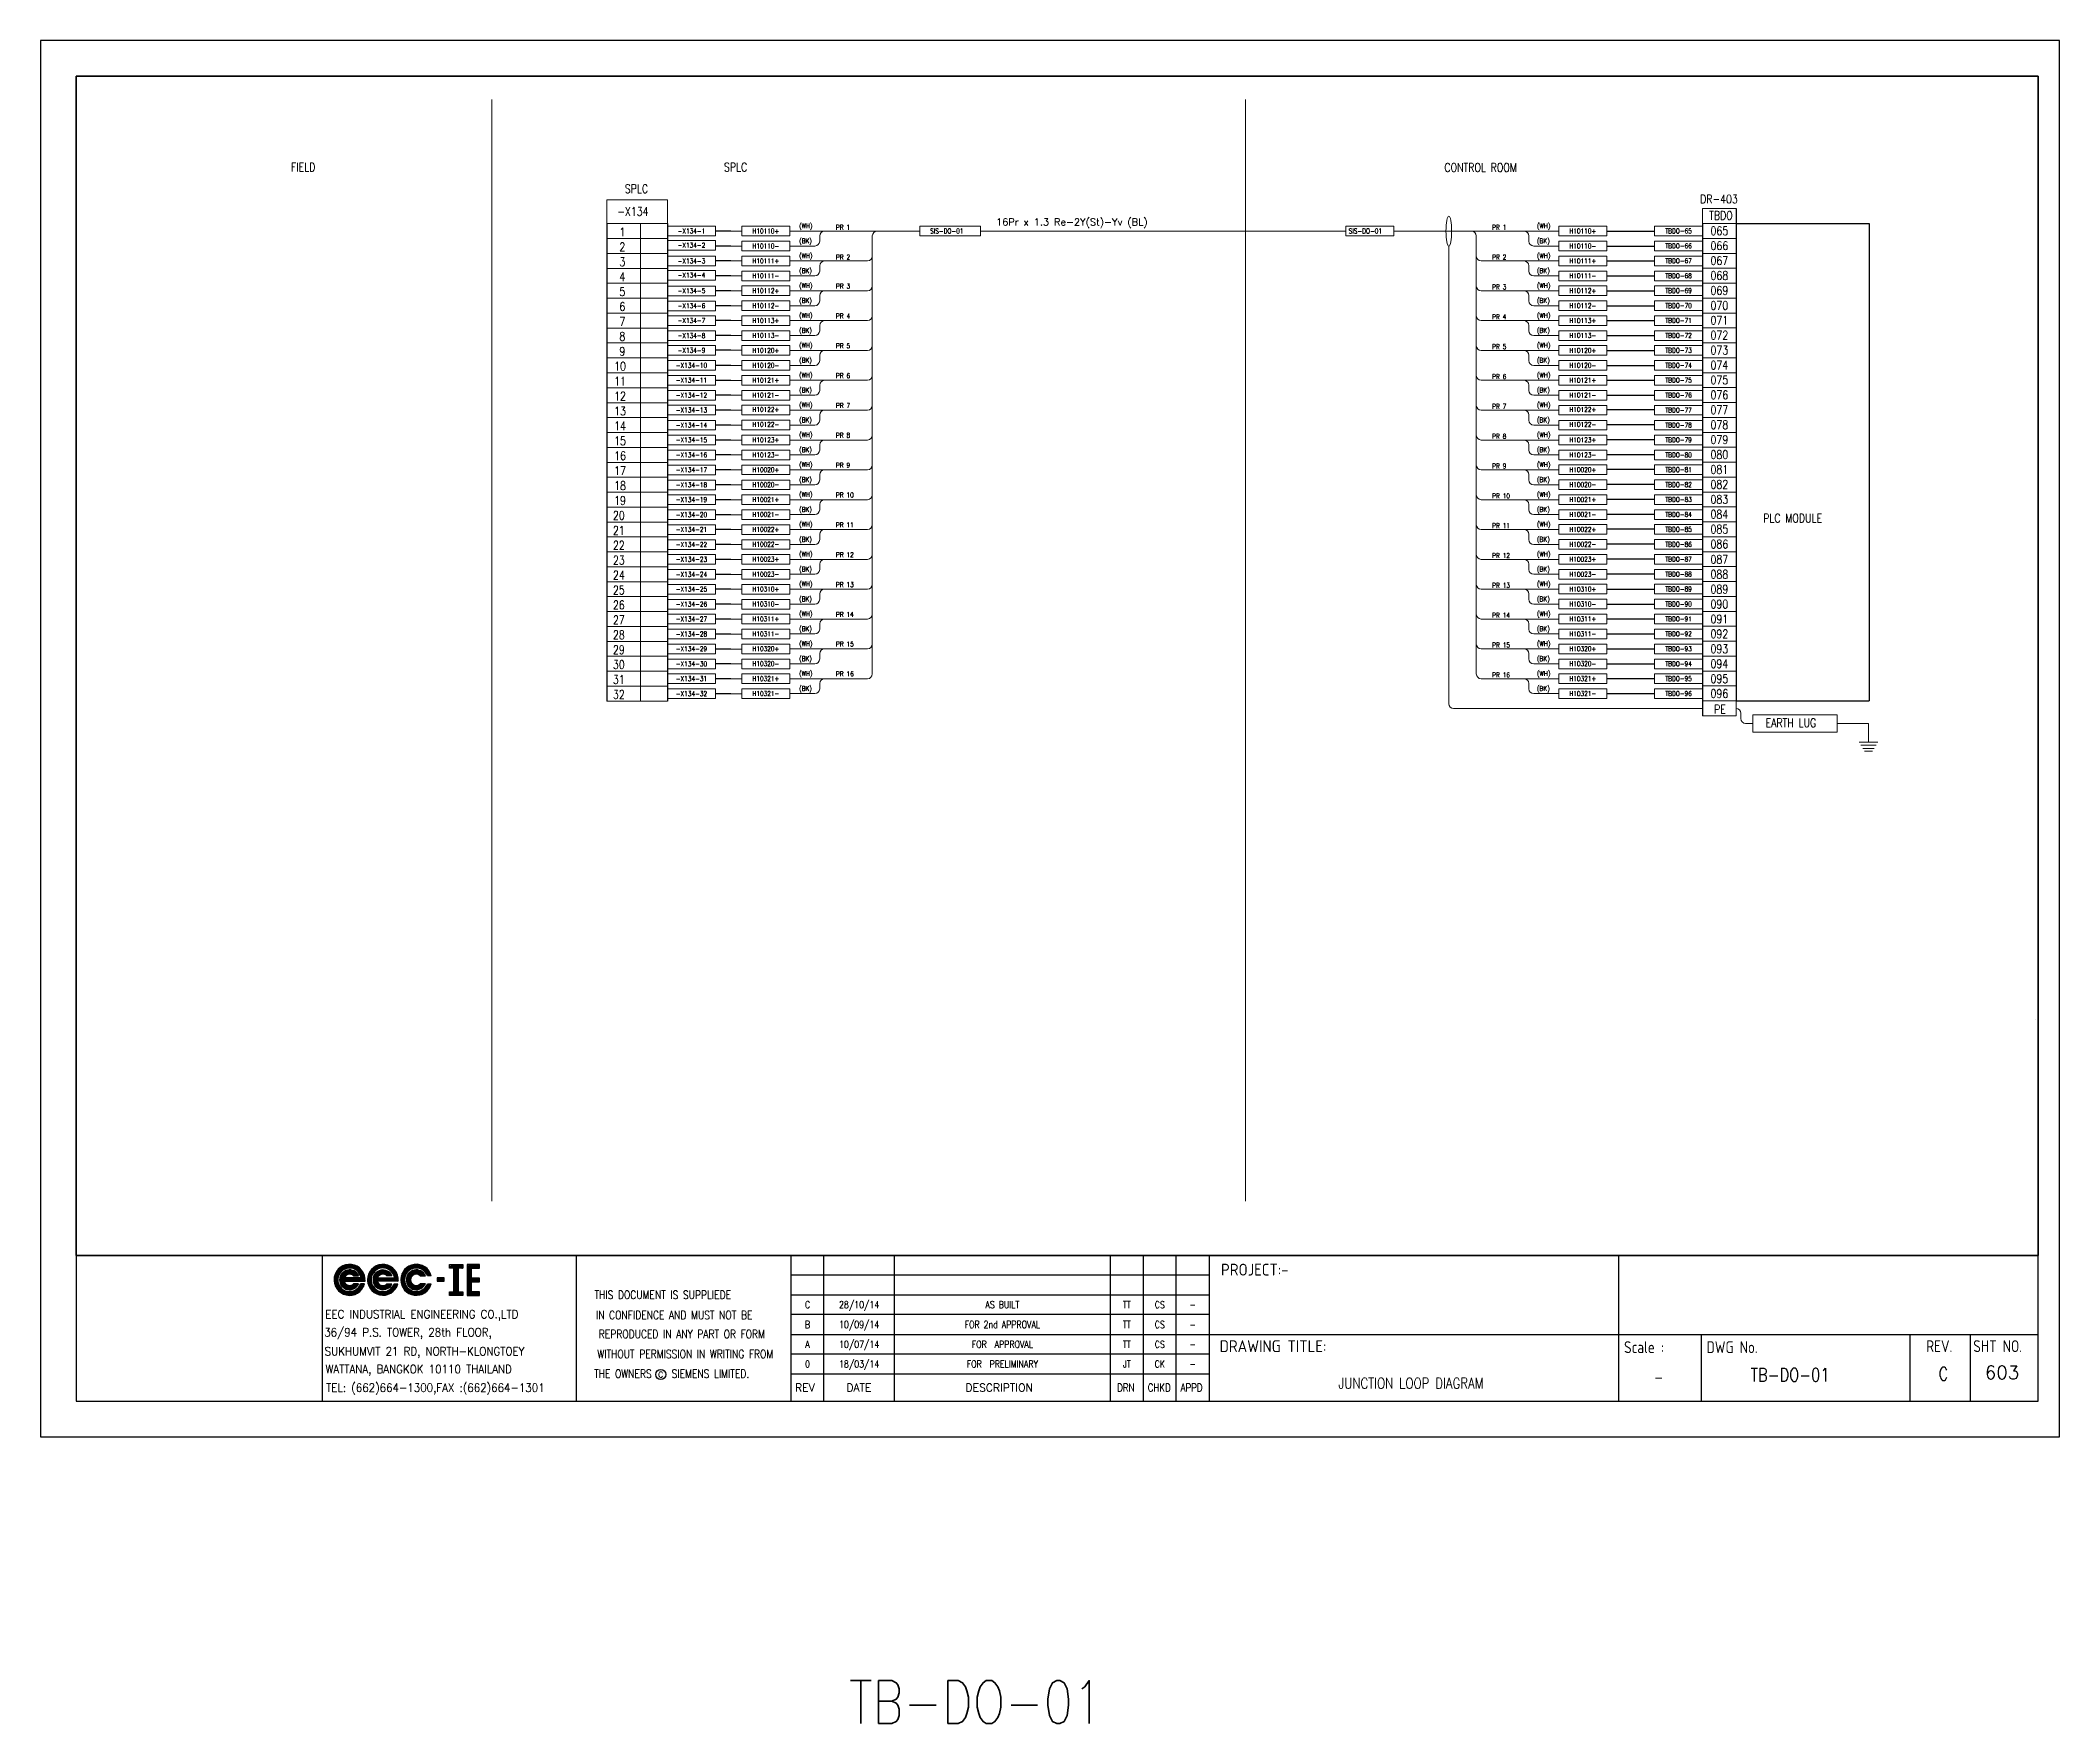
# Model space of a CAD drawing. Header units: millimetres. Extents: x -14942 to 24072, y -50285 to 2207.
# Drawn here: x 1572.6 to 1995.6, y -9521.3 to -9168.8 of the extents above; entities that cross this region are included whole.
import ezdxf
from ezdxf.enums import TextEntityAlignment as Align

# ---------------------------------------------------------------- set-up
doc = ezdxf.new("R2010")
doc.units = ezdxf.units.MM
doc.header["$MEASUREMENT"] = 0
doc.layers.get('0').update_dxf_attribs({"linetype": 'CONTINUOUS'})
for name, color, linetype in [('52049_PAPER A4$0$Frame_A1', 253, 'CONTINUOUS'), ('BEAM', 3, 'CONTINUOUS'), ('INSTRUMENT', 1, 'CONTINUOUS'), ('TEXT', 2, 'CONTINUOUS')]:
    doc.layers.add(name, color=color, linetype=linetype)
doc.styles.add('52049_PAPER A4$0$ISO Proportional', font='isocp.shx')
doc.styles.add('52049_PAPER A4$0$ROMANS', font='isocp.shx')
doc.styles.add('52049_PAPER A4$0$Romans-title', font='romans.shx')
doc.styles.add('ROMANS', font='romans')

# ---------------------------------------------------------------- blocks, each defined once
blk = doc.blocks.new('52049_PAPER A4$0$eec-ie')
at = {"layer": '52049_PAPER A4$0$Frame_A1', "color": 0, "lineweight": -3}
for p, q in [((0, 0), (0.87, 0.87)), ((0, -0.08), (0.3, 0.22)), ((0, -0.16), (0.26, 0.1)), ((0, -0.23), (0.24, 0)), ((0.01, 0.09), (0.78, 0.86)), ((0.04, 0.2), (0.68, 0.83)), ((0.09, 0.32), (0.55, 0.78)), ((0.26, 0.57), (0.3, 0.62)), ((0.34, -0.12), (1, 0.53)), ((0.35, -0.04), (0.92, 0.53)), ((0.35, -0.19), (1.07, 0.52)), ((0.36, 0.05), (0.82, 0.51)), ((0.37, -0.26), (0.66, 0.04)), ((0.39, -0.32), (0.74, 0.04)), ((0.4, 0.17), (0.7, 0.47)), ((0.41, -0.37), (0.82, 0.04)), ((1.69, 0.04), (0.64, 0.04)), ((0.65, 0.57), (0.96, 0.88)), ((0.68, -0.17), (0.9, 0.04)), ((0.76, -0.17), (0.98, 0.04)), ((0.77, 0.62), (1.03, 0.88)), ((0.84, -0.17), (1.05, 0.04)), ((0.87, 0.64), (1.1, 0.87)), ((0.87, 0.25), (1.13, 0.51)), ((0.92, -0.17), (1.13, 0.04)), ((0.95, 0.64), (1.17, 0.86)), ((0.96, 0.26), (1.19, 0.49)), ((1, -0.17), (1.21, 0.04)), ((1.03, 0.64), (1.23, 0.84)), ((1.03, 0.25), (1.24, 0.46)), ((1.07, -0.17), (1.29, 0.04)), ((1.09, 0.24), (1.29, 0.44)), ((1.1, 0.63), (1.29, 0.82)), ((1.15, 0.21), (1.34, 0.4)), ((1.15, -0.17), (1.37, 0.04)), ((1.16, 0.62), (1.35, 0.8)), ((1.19, 0.18), (1.38, 0.37)), ((1.22, 0.6), (1.4, 0.78)), ((1.22, 0.15), (1.54, 0.15)), ((1.23, -0.17), (1.44, 0.04)), ((1.25, 0.15), (1.42, 0.33)), ((1.28, 0.57), (1.45, 0.75)), ((1.31, -0.17), (1.52, 0.04)), ((1.32, 0.15), (1.46, 0.29)), ((1.33, 0.55), (1.5, 0.72)), ((1.38, 0.52), (1.54, 0.69)), ((1.39, -0.17), (1.6, 0.04)), ((1.4, 0.15), (1.49, 0.24)), ((1.42, 0.49), (1.59, 0.65)), ((1.46, 0.45), (1.63, 0.62)), ((1.46, -0.17), (1.68, 0.04)), ((1.48, 0.15), (1.52, 0.19)), ((1.5, 0.41), (1.67, 0.58)), ((1.54, 0.37), (1.71, 0.54)), ((1.54, -0.17), (1.9, 0.18)), ((1.57, 0.33), (1.74, 0.49)), ((1.6, 0.28), (1.77, 0.45)), ((1.62, -0.17), (1.91, 0.12)), ((1.63, 0.23), (1.8, 0.4)), ((1.65, 0.17), (1.83, 0.35)), ((1.67, 0.11), (1.86, 0.3)), ((1.69, 0.05), (1.88, 0.24)), ((1.7, -0.17), (1.93, 0.06)), ((2.09, -0.09), (2.37, 0.19)), ((2.1, -0.01), (2.51, 0.41)), ((2.1, -0.17), (2.34, 0.08)), ((2.11, 0.08), (2.88, 0.86)), ((2.13, 0.18), (2.78, 0.83)), ((2.18, 0.31), (2.65, 0.78)), ((2.31, 0.52), (2.45, 0.65)), ((2.44, -0.05), (3.02, 0.52)), ((2.44, -0.13), (3.1, 0.52)), ((2.45, -0.2), (2.78, 0.13)), ((2.46, 0.04), (2.93, 0.51)), ((2.46, -0.26), (2.76, 0.04)), ((2.48, -0.32), (2.84, 0.04)), ((2.49, 0.15), (2.81, 0.47)), ((2.56, 0.45), (2.97, 0.87)), ((2.72, -0.17), (2.92, 0.04)), ((2.73, 0.04), (3.79, 0.04)), ((2.77, 0.59), (3.06, 0.87)), ((2.79, -0.17), (3, 0.04)), ((2.84, 0.19), (3.17, 0.51)), ((2.87, -0.17), (3.08, 0.04)), ((2.89, 0.63), (3.13, 0.87)), ((2.95, -0.17), (3.15, 0.04)), ((2.98, 0.64), (3.2, 0.86)), ((2.98, 0.26), (3.23, 0.5)), ((3.03, -0.17), (3.23, 0.04)), ((3.06, 0.65), (3.27, 0.85)), ((3.07, 0.26), (3.29, 0.48)), ((3.11, -0.17), (3.31, 0.04)), ((3.14, 0.64), (3.33, 0.83)), ((3.14, 0.25), (3.34, 0.46)), ((3.18, -0.17), (3.39, 0.04)), ((3.2, 0.24), (3.39, 0.43)), ((3.21, 0.63), (3.39, 0.81)), ((3.25, 0.21), (3.44, 0.4)), ((3.26, -0.17), (3.47, 0.04)), ((3.27, 0.62), (3.44, 0.79)), ((3.29, 0.18), (3.48, 0.36)), ((3.62, 0.16), (3.31, 0.16)), ((3.33, 0.6), (3.5, 0.77)), ((3.34, -0.17), (3.54, 0.04)), ((3.36, 0.16), (3.52, 0.32)), ((3.38, 0.57), (3.55, 0.74)), ((3.42, -0.17), (3.62, 0.04)), ((3.43, 0.55), (3.59, 0.71)), ((3.43, 0.16), (3.55, 0.28)), ((3.48, 0.52), (3.64, 0.68)), ((3.5, -0.17), (3.7, 0.04)), ((3.51, 0.16), (3.58, 0.23)), ((3.52, 0.48), (3.68, 0.64)), ((3.57, 0.45), (3.72, 0.61)), ((3.57, -0.17), (3.78, 0.04)), ((3.59, 0.16), (3.61, 0.18)), ((3.6, 0.41), (3.76, 0.57)), ((3.64, 0.37), (3.8, 0.53)), ((3.65, -0.17), (3.99, 0.17)), ((3.67, 0.32), (3.83, 0.48)), ((3.7, 0.27), (3.87, 0.44)), ((3.73, 0.22), (3.9, 0.39)), ((3.73, -0.17), (4, 0.11)), ((3.75, 0.17), (3.92, 0.34)), ((3.77, 0.11), (3.95, 0.28)), ((3.79, 0.05), (3.97, 0.23)), ((3.81, -0.17), (4.02, 0.04)), ((4.18, -0.03), (4.57, 0.36)), ((4.18, -0.11), (4.47, 0.18)), ((4.18, -0.18), (4.43, 0.07)), ((4.19, 0.06), (5, 0.86)), ((4.21, 0.16), (4.9, 0.84)), ((4.25, 0.28), (4.78, 0.8)), ((4.34, 0.45), (4.61, 0.71)), ((4.53, -0.15), (5.2, 0.53)), ((4.53, -0.07), (5.13, 0.53)), ((4.54, 0.02), (5.04, 0.52)), ((4.54, -0.22), (4.86, 0.1)), ((4.57, 0.12), (4.93, 0.49)), ((4.69, 0.48), (5.08, 0.87)), ((4.69, 0.32), (4.73, 0.37)), ((4.88, 0.59), (5.16, 0.88)), ((4.96, 0.2), (5.27, 0.52)), ((4.99, 0.63), (5.24, 0.87)), ((5.08, 0.64), (5.31, 0.86)), ((5.09, 0.25), (5.33, 0.5)), ((5.16, 0.64), (5.37, 0.85)), ((5.17, 0.26), (5.39, 0.48)), ((5.24, 0.64), (5.43, 0.83)), ((5.24, 0.25), (5.44, 0.46)), ((5.3, 0.63), (5.49, 0.82)), ((5.3, 0.23), (5.49, 0.43)), ((5.35, 0.2), (5.54, 0.39)), ((5.37, 0.61), (5.55, 0.79)), ((5.39, 0.17), (5.58, 0.36)), ((5.4, 0.15), (5.72, 0.15)), ((5.42, 0.59), (5.6, 0.77)), ((5.46, 0.15), (5.62, 0.32)), ((5.48, 0.57), (5.65, 0.74)), ((5.53, 0.54), (5.7, 0.71)), ((5.53, 0.15), (5.65, 0.27)), ((5.58, 0.51), (5.74, 0.68)), ((5.61, 0.15), (5.68, 0.23)), ((5.62, 0.47), (5.79, 0.64)), ((5.66, 0.44), (5.83, 0.6)), ((5.69, 0.15), (5.71, 0.18)), ((5.7, 0.4), (5.87, 0.56)), ((5.73, 0.36), (5.9, 0.52)), ((5.77, 0.31), (5.94, 0.48)), ((5.8, 0.26), (5.97, 0.43)), ((5.82, 0.21), (6, 0.38)), ((5.85, 0.15), (6.02, 0.33)), ((6.09, 0.15), (5.85, 0.15)), ((5.92, 0.15), (6.05, 0.28)), ((6, 0.15), (6.07, 0.22)), ((6.08, 0.15), (6.09, 0.16)), ((6.9, 0.04), (6.46, 0.04)), ((6.46, 0.04), (6.46, -0.18)), ((6.46, -0.01), (6.51, 0.04)), ((6.46, -0.09), (6.59, 0.04)), ((6.46, -0.17), (6.66, 0.04)), ((6.52, -0.18), (6.74, 0.04)), ((6.6, -0.18), (6.82, 0.04)), ((6.68, -0.18), (6.9, 0.04)), ((6.9, -0.18), (6.9, 0.04)), ((7.23, 0.68), (7.41, 0.86)), ((7.27, 0.64), (7.49, 0.86)), ((7.35, 0.64), (7.57, 0.86)), ((7.43, 0.64), (7.65, 0.86)), ((7.5, 0.64), (7.72, 0.86)), ((7.51, 0.57), (7.8, 0.86)), ((7.51, 0.49), (7.88, 0.86)), ((7.51, 0.41), (7.96, 0.86)), ((7.51, 0.34), (7.78, 0.61)), ((7.51, 0.26), (7.78, 0.53)), ((7.51, 0.18), (7.78, 0.45)), ((7.51, 0.1), (7.78, 0.38)), ((7.51, 0.02), (7.78, 0.3)), ((7.51, -0.05), (7.78, 0.22)), ((7.51, -0.13), (7.78, 0.14)), ((7.51, -0.21), (7.78, 0.07)), ((7.82, 0.64), (8.04, 0.86)), ((7.89, 0.64), (8.06, 0.81)), ((7.97, 0.64), (8.06, 0.73)), ((8.05, 0.64), (8.06, 0.65)), ((8.33, 0.46), (8.74, 0.86)), ((8.33, 0.54), (8.66, 0.86)), ((8.33, 0.38), (8.82, 0.86)), ((8.33, 0.69), (8.5, 0.86)), ((8.33, 0.62), (8.58, 0.86)), ((8.33, 0.3), (8.61, 0.58)), ((8.33, 0.23), (8.61, 0.5)), ((8.33, 0.15), (8.61, 0.42)), ((8.33, 0.07), (8.61, 0.35)), ((8.33, -0.01), (8.61, 0.27)), ((8.33, -0.09), (8.61, 0.19)), ((8.33, -0.16), (8.61, 0.11)), ((8.33, -0.24), (8.61, 0.03)), ((8.33, -0.4), (8.74, 0.01)), ((8.33, -0.32), (8.66, 0.01)), ((8.33, -0.48), (8.82, 0.01)), ((8.67, 0.64), (8.89, 0.86)), ((8.68, -0.21), (8.9, 0.01)), ((8.75, 0.64), (8.97, 0.86)), ((8.75, -0.21), (8.97, 0.01)), ((8.83, 0.64), (9.05, 0.86)), ((8.83, -0.21), (9.05, 0.01)), ((8.91, 0.64), (9.11, 0.84)), ((8.99, 0.64), (9.11, 0.76)), ((9.06, 0.64), (9.11, 0.69)), ((0.02, -0.3), (0.23, -0.08)), ((0.03, -0.36), (0.23, -0.16)), ((0.05, -0.42), (0.24, -0.23)), ((0.07, -0.47), (0.26, -0.29)), ((0.1, -0.53), (0.27, -0.35)), ((0.12, -0.58), (0.3, -0.4)), ((0.15, -0.63), (0.32, -0.46)), ((0.19, -0.67), (0.35, -0.5)), ((0.22, -0.72), (0.39, -0.55)), ((0.26, -0.76), (0.42, -0.59)), ((0.3, -0.8), (0.46, -0.63)), ((0.34, -0.83), (0.5, -0.67)), ((0.38, -0.87), (0.55, -0.7)), ((0.42, -0.9), (0.59, -0.73)), ((0.44, -0.42), (0.64, -0.22)), ((0.47, -0.47), (0.66, -0.27)), ((0.47, -0.93), (0.65, -0.76)), ((0.5, -0.51), (0.69, -0.32)), ((0.52, -0.96), (0.7, -0.78)), ((0.54, -0.55), (0.73, -0.36)), ((0.58, -0.59), (0.78, -0.39)), ((0.58, -0.98), (0.76, -0.8)), ((0.62, -0.17), (1.94, -0.17)), ((0.63, -0.62), (0.83, -0.42)), ((0.63, -1.01), (0.82, -0.82)), ((0.68, -0.65), (0.89, -0.44)), ((0.69, -1.03), (0.89, -0.83)), ((0.73, -0.67), (0.96, -0.45)), ((0.75, -1.04), (0.96, -0.83)), ((0.79, -0.69), (1.04, -0.44)), ((0.82, -1.05), (1.04, -0.83)), ((0.85, -0.71), (1.19, -0.37)), ((0.89, -1.06), (1.14, -0.81)), ((0.92, -0.72), (1.29, -0.34)), ((0.96, -1.07), (1.25, -0.77)), ((1, -0.72), (1.37, -0.34)), ((1.04, -1.06), (1.76, -0.34)), ((1.09, -0.71), (1.45, -0.34)), ((1.13, -1.05), (1.84, -0.34)), ((1.2, -0.67), (1.53, -0.34)), ((1.54, -0.34), (1.22, -0.34)), ((1.23, -1.03), (1.9, -0.36)), ((1.35, -0.99), (1.86, -0.48)), ((1.53, -0.88), (1.76, -0.66)), ((1.65, -0.38), (1.68, -0.34)), ((1.91, -0.34), (1.66, -0.34)), ((1.78, -0.17), (1.94, -0.01)), ((1.85, -0.17), (1.94, -0.09)), ((1.93, -0.17), (1.94, -0.17)), ((2.1, -0.24), (2.32, -0.02)), ((2.11, -0.3), (2.32, -0.1)), ((2.13, -0.36), (2.32, -0.17)), ((2.15, -0.42), (2.33, -0.24)), ((2.17, -0.48), (2.35, -0.3)), ((2.2, -0.53), (2.37, -0.36)), ((2.22, -0.58), (2.39, -0.42)), ((2.25, -0.63), (2.42, -0.47)), ((2.29, -0.68), (2.45, -0.51)), ((2.32, -0.72), (2.48, -0.56)), ((2.36, -0.76), (2.52, -0.6)), ((2.4, -0.8), (2.56, -0.64)), ((2.44, -0.84), (2.6, -0.68)), ((2.48, -0.87), (2.64, -0.71)), ((2.51, -0.38), (2.71, -0.17)), ((2.53, -0.9), (2.69, -0.74)), ((2.54, -0.43), (2.73, -0.23)), ((2.57, -0.47), (2.76, -0.28)), ((2.58, -0.93), (2.74, -0.77)), ((2.6, -0.51), (2.79, -0.33)), ((2.63, -0.96), (2.8, -0.79)), ((2.64, -0.55), (2.83, -0.37)), ((2.68, -0.98), (2.86, -0.81)), ((2.69, -0.59), (2.87, -0.4)), ((4.02, -0.17), (2.71, -0.17)), ((2.73, -0.62), (2.93, -0.43)), ((2.74, -1.01), (2.92, -0.82)), ((2.78, -0.65), (2.99, -0.44)), ((2.8, -1.02), (2.99, -0.83)), ((2.84, -0.67), (3.06, -0.45)), ((2.86, -1.04), (3.06, -0.84)), ((2.9, -0.69), (3.14, -0.44)), ((2.92, -1.05), (3.14, -0.83)), ((2.96, -0.7), (3.32, -0.35)), ((2.99, -1.06), (3.24, -0.81)), ((3.03, -0.71), (3.39, -0.35)), ((3.07, -1.06), (3.36, -0.77)), ((3.11, -0.71), (3.47, -0.35)), ((3.15, -1.06), (3.86, -0.35)), ((3.2, -0.7), (3.55, -0.35)), ((3.24, -1.04), (3.94, -0.35)), ((3.31, -0.35), (3.62, -0.35)), ((3.32, -0.65), (3.62, -0.36)), ((3.35, -1.02), (3.98, -0.38)), ((3.48, -0.97), (3.93, -0.51)), ((3.74, -0.39), (3.78, -0.35)), ((3.76, -0.35), (3.99, -0.35)), ((3.89, -0.17), (4.02, -0.03)), ((3.96, -0.17), (4.03, -0.11)), ((4.19, -0.25), (4.42, -0.03)), ((4.21, -0.32), (4.41, -0.11)), ((4.22, -0.38), (4.42, -0.18)), ((4.24, -0.44), (4.43, -0.25)), ((4.26, -0.49), (4.45, -0.31)), ((4.29, -0.54), (4.47, -0.37)), ((4.32, -0.59), (4.49, -0.42)), ((4.35, -0.64), (4.52, -0.47)), ((4.38, -0.69), (4.55, -0.52)), ((4.42, -0.73), (4.58, -0.56)), ((4.45, -0.77), (4.62, -0.6)), ((4.49, -0.81), (4.66, -0.64)), ((4.53, -0.84), (4.7, -0.68)), ((4.56, -0.28), (4.8, -0.03)), ((4.58, -0.33), (4.8, -0.11)), ((4.58, -0.88), (4.75, -0.71)), ((4.6, -0.39), (4.81, -0.18)), ((4.62, -0.91), (4.8, -0.74)), ((4.63, -0.44), (4.83, -0.24)), ((4.66, -0.48), (4.86, -0.29)), ((4.67, -0.94), (4.85, -0.77)), ((4.7, -0.52), (4.89, -0.33)), ((4.72, -0.97), (4.9, -0.79)), ((4.74, -0.56), (4.93, -0.37)), ((4.78, -0.6), (4.98, -0.4)), ((4.78, -0.99), (4.96, -0.81)), ((4.83, -0.63), (5.03, -0.43)), ((4.83, -1.01), (5.03, -0.82)), ((4.88, -0.66), (5.09, -0.44)), ((4.89, -1.03), (5.1, -0.83)), ((4.93, -0.68), (5.17, -0.45)), ((4.96, -1.05), (5.17, -0.83)), ((4.99, -0.7), (5.26, -0.43)), ((5.02, -1.06), (5.26, -0.82)), ((5.06, -0.71), (5.43, -0.34)), ((5.09, -1.06), (5.36, -0.8)), ((5.13, -0.72), (5.5, -0.34)), ((5.17, -1.07), (5.49, -0.75)), ((5.21, -0.71), (5.58, -0.34)), ((5.25, -1.06), (5.97, -0.34)), ((5.3, -0.7), (5.66, -0.34)), ((5.35, -1.05), (6.05, -0.34)), ((5.72, -0.34), (5.4, -0.34)), ((5.43, -0.65), (5.71, -0.37)), ((5.45, -1.02), (6.07, -0.4)), ((5.58, -0.96), (6.02, -0.53)), ((5.81, -0.43), (5.89, -0.34)), ((5.85, -0.34), (6.09, -0.34)), ((6.46, -0.18), (6.9, -0.18)), ((6.75, -0.18), (6.9, -0.04)), ((6.83, -0.18), (6.9, -0.12)), ((7.23, -0.95), (7.34, -0.84)), ((7.23, -0.88), (7.26, -0.84)), ((7.23, -1.03), (7.42, -0.84)), ((7.28, -1.07), (7.5, -0.84)), ((7.35, -1.07), (7.78, -0.64)), ((7.43, -1.07), (7.78, -0.71)), ((7.51, -0.29), (7.78, -0.01)), ((7.51, -0.37), (7.78, -0.09)), ((7.51, -0.44), (7.78, -0.17)), ((7.51, -0.52), (7.78, -0.25)), ((7.51, -0.6), (7.78, -0.32)), ((7.51, -0.68), (7.78, -0.4)), ((7.51, -0.76), (7.78, -0.48)), ((7.51, -0.83), (7.78, -0.56)), ((7.51, -1.07), (7.78, -0.79)), ((7.59, -1.07), (7.81, -0.84)), ((7.67, -1.07), (7.89, -0.84)), ((7.74, -1.07), (7.96, -0.84)), ((7.82, -1.07), (8.04, -0.84)), ((7.9, -1.07), (8.06, -0.91)), ((7.98, -1.07), (8.06, -0.98)), ((8.06, -1.07), (8.06, -1.06)), ((8.33, -0.55), (8.61, -0.28)), ((8.33, -0.63), (8.61, -0.36)), ((8.33, -0.71), (8.61, -0.43)), ((8.33, -0.79), (8.61, -0.51)), ((8.33, -0.86), (8.61, -0.59)), ((8.33, -0.94), (8.61, -0.67)), ((8.33, -1.02), (8.61, -0.75)), ((8.37, -1.07), (8.61, -0.82)), ((8.45, -1.07), (8.67, -0.84)), ((8.52, -1.07), (8.74, -0.84)), ((8.6, -1.07), (8.82, -0.84)), ((8.68, -1.07), (8.9, -0.84)), ((8.76, -1.07), (8.98, -0.84)), ((8.84, -1.07), (9.06, -0.84)), ((8.91, -0.21), (9.11, -0.02)), ((8.91, -1.07), (9.11, -0.87)), ((8.99, -0.21), (9.11, -0.09)), ((8.99, -1.07), (9.11, -0.95)), ((9.07, -0.21), (9.11, -0.17)), ((9.07, -1.07), (9.11, -1.03))]:
    blk.add_line(p, q, dxfattribs=at)
for points in [[(7.23, 0.86), (8.06, 0.86), (8.06, 0.64), (7.78, 0.64), (7.78, -0.84), (8.06, -0.84), (8.06, -1.07), (7.23, -1.07), (7.23, -0.84), (7.51, -0.84), (7.51, 0.64), (7.23, 0.64)], [(8.61, 0.01), (8.61, 0.64), (9.11, 0.64), (9.11, 0.86), (8.33, 0.86), (8.33, -1.07), (9.11, -1.07), (9.11, -0.84), (8.61, -0.84), (8.61, -0.21), (9.11, -0.21), (9.11, 0.01)]]:
    blk.add_lwpolyline(points, close=True, dxfattribs=at)
for centre, radius, start, end in [((0.97, -0.09), 0.972, 355.3439, 345.1466), ((0.97, -0.09), 0.737, 10.5243, 340.256), ((0.97, -0.09), 0.623, 23.5697, 336.4303), ((0.97, -0.09), 0.354, 44.7876, 157.6107), ((3.06, -0.09), 0.967, 355.6074, 344.7747), ((3.06, -0.09), 0.742, 10.0766, 339.9937), ((3.06, -0.09), 0.618, 24.2545, 335.7455), ((3.06, -0.09), 0.358, 45.1096, 158.7579), ((5.15, -0.09), 0.972, 14.8534, 345.1466), ((5.15, -0.09), 0.737, 19.744, 340.256), ((5.15, -0.09), 0.623, 23.5697, 336.4303), ((5.15, -0.09), 0.354, 44.7876, 315.2124), ((0.97, -0.09), 0.354, 192.8901, 315.2124), ((3.06, -0.09), 0.358, 191.9242, 314.8904)]:
    blk.add_arc(centre, radius, start, end, dxfattribs=at)
blk = doc.blocks.new('52049_PAPER A4$0$eec logo')
at = {"color": 7, "xscale": 2.786697286423482, "yscale": 2.786697286423482, "zscale": 2.786697286423482}
blk.add_blockref('52049_PAPER A4$0$eec-ie', (50.01, 25.95), dxfattribs=at)
blk = doc.blocks.new('FJB')
at = {"color": 3}
for p, q in [((-415.5, 38.01), (-4.5, 38.01)), ((-363.94, 38.01), (-363.94, 7.5)), ((-310.77, 38.01), (-310.77, 7.5)), ((-265.75, 7.5), (-265.75, 38.01)), ((-258.85, 7.5), (-258.85, 38.01)), ((-244.11, 7.5), (-244.11, 38.01)), ((-198.84, 7.5), (-198.84, 38.01)), ((-191.95, 7.5), (-191.95, 38.01)), ((-185.05, 7.5), (-185.05, 38.01)), ((-178.16, 38.01), (-178.16, 7.5)), ((-92.38, 38.01), (-92.38, 7.5)), ((-178.16, 21.46), (-4.5, 21.46)), ((-75.06, 21.46), (-75.06, 7.5)), ((-31.4, 21.46), (-31.4, 7.5)), ((-18.75, 21.46), (-18.75, 7.5)), ((-265.75, 13.19), (-178.16, 13.19))]:
    blk.add_line(p, q, dxfattribs=at)
at = {"color": 1}
for p, q in [((-178.16, 33.87), (-265.75, 33.87)), ((-265.75, 29.74), (-178.16, 29.74)), ((-178.16, 25.6), (-265.75, 25.6)), ((-265.75, 21.46), (-178.16, 21.46)), ((-178.16, 17.33), (-265.75, 17.33))]:
    blk.add_line(p, q, dxfattribs=at)
at = {"color": 7}
for p, q in [((-4.5, 38.01), (-96.38, 38.01)), ((-92.38, 38.01), (-92.38, 19.85))]:
    blk.add_line(p, q, dxfattribs=at)
blk.add_lwpolyline([(0, 0), (0, 292.5), (-423, 292.5), (-423, 0)], close=True, dxfattribs=at)
blk.add_lwpolyline([(-415.5, 285), (-4.5, 285), (-4.5, 38.01), (-415.5, 38.01)], close=True)
at = {"color": 3}
blk.add_lwpolyline([(-4.5, 7.5), (-4.5, 285), (-415.5, 285), (-415.5, 7.5)], close=True, dxfattribs=at)
at = {"color": 2}
blk.add_circle((-293.05, 13.05), 1.05, dxfattribs=at)
at = {"color": 3, "xscale": 1.200000000000001, "yscale": 1.200000000000001, "zscale": 1.200000000000001}
blk.add_blockref('52049_PAPER A4$0$eec logo', (-421.49, 2.05), dxfattribs=at)
at = {"color": 2, "style": '52049_PAPER A4$0$ISO Proportional'}
for s, height, p in [('PROJECT:-', 2.482, (-168.61, 35.02)), ('DRAWING TITLE:', 2.4821, (-164.78, 18.99))]:
    blk.add_text(s, height=height, dxfattribs=at).set_placement(p, align=Align.MIDDLE_CENTER)
at = {"color": 2, "style": '52049_PAPER A4$0$Romans-title', "width": 0.8}
for s, p in [('THIS DOCUMENT IS SUPPLIEDE', (-292.63, 29.75)), ('IN CONFIDENCE AND MUST NOT BE', (-290.24, 25.51)), (' REPRODUCED IN ANY PART OR FORM', (-289.1, 21.53)), (' WITHOUT PERMISSION IN WRITING FROM ', (-287.9, 17.35)), ('THE OWNERS   SIEMENS LIMITED. ', (-290.28, 13.22))]:
    blk.add_text(s, height=1.75, dxfattribs=at).set_placement(p, align=Align.MIDDLE)
at = {"color": 2, "style": '52049_PAPER A4$0$Romans-title'}
for s, height, width, p in [('EEC INDUSTRIAL ENGINEERING CO.,LTD', 1.75, 0.9, (-363.31, 24.81)), ('36/94 P.S. TOWER, 28th FLOOR,', 1.75, 0.9, (-363.55, 21.03, -1.75)), ('SUKHUMVIT 21 RD, NORTH-KLONGTOEY', 1.75, 0.9, (-363.45, 17.05, -1.75)), ('WATTANA, BANGKOK 10110 THAILAND ', 1.75, 0.9, (-363.25, 13.31, -1.75)), ('TEL: (662)664-1300,FAX :(662)664-1301', 1.75, 0.9, (-363.14, 9.42, -1.75)), ('DRN', 1.655, 0.8, (-197.44, 9.49)), ('CHKD', 1.655, 0.8, (-191.03, 9.49)), ('APPD', 1.655, 0.8, (-184.14, 9.49))]:
    blk.add_text(s, height=height, dxfattribs=dict(at, width=width)).set_placement(p)
at = {"color": 2}
for s, height, style, width, p in [('C', 1.5, '52049_PAPER A4$0$Romans-title', 0.8, (-262.3, 27.67)), ('28/10/14', 1.5, '52049_PAPER A4$0$Romans-title', 0.8, (-251.48, 27.67)), ('AS BUILT', 1.5, '52049_PAPER A4$0$Romans-title', 0.8, (-221.48, 27.67)), ('TT', 1.5, '52049_PAPER A4$0$Romans-title', 0.8, (-195.39, 27.67)), ('CS', 1.5, '52049_PAPER A4$0$Romans-title', 0.8, (-188.5, 27.67)), ('-', 1.5, '52049_PAPER A4$0$Romans-title', 0.8, (-181.6, 27.67)), ('B', 1.5, '52049_PAPER A4$0$Romans-title', 0.8, (-262.3, 23.53)), ('10/09/14', 1.5, '52049_PAPER A4$0$Romans-title', 0.8, (-251.48, 23.53)), ('FOR 2nd APPROVAL', 1.5, '52049_PAPER A4$0$Romans-title', 0.8, (-221.48, 23.53)), ('TT', 1.5, '52049_PAPER A4$0$Romans-title', 0.8, (-195.39, 23.53)), ('CS', 1.5, '52049_PAPER A4$0$Romans-title', 0.8, (-188.5, 23.53)), ('-', 1.5, '52049_PAPER A4$0$Romans-title', 0.8, (-181.6, 23.53)), ('A', 1.5, '52049_PAPER A4$0$Romans-title', 0.8, (-262.3, 19.39)), ('10/07/14', 1.5, '52049_PAPER A4$0$Romans-title', 0.8, (-251.48, 19.39)), ('FOR  APPROVAL', 1.5, '52049_PAPER A4$0$Romans-title', 0.8, (-221.48, 19.39)), ('TT', 1.5, '52049_PAPER A4$0$Romans-title', 0.8, (-195.39, 19.39)), ('CS', 1.5, '52049_PAPER A4$0$Romans-title', 0.8, (-188.5, 19.39)), ('-', 1.5, '52049_PAPER A4$0$Romans-title', 0.8, (-181.6, 19.39)), ('Scale :', 2.482, '52049_PAPER A4$0$ROMANS', 0.9, (-87.06, 18.78)), ('DWG No.', 2.482, '52049_PAPER A4$0$ROMANS', 0.9, (-68.61, 18.78)), ('REV.', 2.482, '52049_PAPER A4$0$ROMANS', 0.9, (-25.21, 18.99)), ('SHT NO.', 2.482, '52049_PAPER A4$0$ROMANS', 0.9, (-12.98, 18.99)), ('0', 1.5, '52049_PAPER A4$0$Romans-title', 0.8, (-262.3, 15.26)), ('18/03/14', 1.5, '52049_PAPER A4$0$Romans-title', 0.8, (-251.48, 15.26)), ('FOR  PRELIMINARY', 1.5, '52049_PAPER A4$0$Romans-title', 0.8, (-221.48, 15.26)), ('JT', 1.5, '52049_PAPER A4$0$Romans-title', 0.8, (-195.39, 15.26)), ('CK', 1.5, '52049_PAPER A4$0$Romans-title', 0.8, (-188.5, 15.26)), ('-', 1.5, '52049_PAPER A4$0$Romans-title', 0.8, (-181.6, 15.26)), ('C', 2.8, '52049_PAPER A4$0$Romans-title', 0.8, (-24.36, 13.21)), ('-', 2.25, '52049_PAPER A4$0$Romans-title', 0.8, (-84, 12.48))]:
    blk.add_text(s, height=height, dxfattribs=dict(at, style=style, width=width)).set_placement(p, align=Align.MIDDLE_CENTER)
at = {"color": 2, "style": '52049_PAPER A4$0$Romans-title'}
blk.add_text('C', height=1.19, dxfattribs=at).set_placement((-293.05, 13.05), align=Align.MIDDLE)
for s, height, p in [('REV', 1.655, (-264.9, 9.49)), ('DATE', 1.655, (-254.17, 9.49)), ('DESCRIPTION', 1.6548, (-229.2, 9.49))]:
    blk.add_text(s, height=height, dxfattribs=at).set_placement(p)
at = {"layer": 'TEXT', "style": 'ROMANS', "width": 0.8}
blk.add_text('JUNCTION LOOP DIAGRAM ', height=2.25, dxfattribs=at).set_placement((-135.27, 11.24), align=Align.MIDDLE_CENTER)

msp = doc.modelspace()

# ---------------------------------------------------------------- linework, layer by layer
at = {"layer": 'BEAM', "color": 7, "lineweight": 13, "ltscale": 0.3}
for p, q in [((1667.11, -9411.88), (1667.11, -9181.13)), ((1825.02, -9411.88), (1825.02, -9181.13))]:
    msp.add_line(p, q, dxfattribs=at)
at = {"layer": 'INSTRUMENT', "color": 7, "lineweight": 13}
for p, q in [((1920.76, -9203.99), (1927.78, -9203.99)), ((1920.76, -9207.12), (1920.76, -9203.99)), ((1691.25, -9207.15), (1703.95, -9207.15)), ((1698.27, -9207.15), (1698.27, -9307.15)), ((1769.5, -9208.7), (1846.05, -9208.7)), ((1920.76, -9207.12), (1927.78, -9207.12)), ((1927.78, -9207.12), (1920.76, -9207.12)), ((1703.95, -9210.28), (1691.25, -9210.28)), ((1717.18, -9208.72), (1719.52, -9208.72)), ((1717.18, -9211.86), (1719.52, -9211.86)), ((1729.55, -9208.72), (1742.17, -9208.72)), ((1729.55, -9211.84), (1734.82, -9211.84)), ((1735.82, -9210.84), (1735.82, -9209.72)), ((1742.17, -9208.72), (1756.79, -9208.72)), ((1746.84, -9209.72), (1746.84, -9301.47)), ((1890.66, -9208.72), (1856.08, -9208.72)), ((1867.61, -9307.72), (1867.61, -9211.88)), ((1873.37, -9209.72), (1873.37, -9251.47)), ((1890.66, -9208.72), (1878.04, -9208.72)), ((1884.39, -9210.84), (1884.39, -9209.72)), ((1890.66, -9211.84), (1885.39, -9211.84)), ((1927.78, -9210.24), (1920.76, -9210.24)), ((1691.25, -9213.4), (1703.95, -9213.4)), ((1703.95, -9213.4), (1691.25, -9213.4)), ((1703.95, -9216.53), (1691.25, -9216.53)), ((1717.18, -9214.97), (1719.52, -9214.97)), ((1729.55, -9214.97), (1745.84, -9214.97)), ((1735.82, -9217.09), (1735.82, -9215.97)), ((1890.66, -9214.97), (1874.37, -9214.97)), ((1884.39, -9217.09), (1884.39, -9215.97)), ((1920.76, -9213.37), (1927.78, -9213.37)), ((1927.78, -9213.37), (1920.76, -9213.37)), ((1927.78, -9216.49), (1920.76, -9216.49)), ((1691.25, -9219.65), (1703.95, -9219.65)), ((1703.95, -9219.65), (1691.25, -9219.65)), ((1717.18, -9218.11), (1719.52, -9218.11)), ((1717.18, -9221.2), (1719.52, -9221.2)), ((1729.55, -9218.09), (1734.82, -9218.09)), ((1729.55, -9221.22), (1745.84, -9221.22)), ((1890.66, -9221.22), (1874.37, -9221.22)), ((1890.66, -9218.09), (1885.39, -9218.09)), ((1920.76, -9219.62), (1927.78, -9219.62)), ((1927.78, -9219.62), (1920.76, -9219.62)), ((1703.95, -9222.78), (1691.25, -9222.78)), ((1717.18, -9224.35), (1719.52, -9224.35)), ((1729.55, -9224.34), (1734.82, -9224.34)), ((1735.82, -9223.34), (1735.82, -9222.22)), ((1884.39, -9223.34), (1884.39, -9222.22)), ((1890.66, -9224.34), (1885.39, -9224.34)), ((1927.78, -9222.74), (1920.76, -9222.74)), ((1703.95, -9225.9), (1691.25, -9225.9)), ((1691.25, -9225.9), (1703.95, -9225.9)), ((1703.95, -9229.03), (1691.25, -9229.03)), ((1717.18, -9227.45), (1719.52, -9227.45)), ((1729.55, -9227.47), (1745.84, -9227.47)), ((1735.82, -9229.59), (1735.82, -9228.47)), ((1890.66, -9227.47), (1874.37, -9227.47)), ((1884.39, -9229.59), (1884.39, -9228.47)), ((1927.78, -9225.87), (1920.76, -9225.87)), ((1920.76, -9225.87), (1927.78, -9225.87)), ((1927.78, -9228.99), (1920.76, -9228.99)), ((1691.25, -9232.15), (1703.95, -9232.15)), ((1703.95, -9232.15), (1691.25, -9232.15)), ((1717.18, -9230.6), (1719.52, -9230.6)), ((1717.18, -9233.68), (1719.52, -9233.68)), ((1729.55, -9230.59), (1734.82, -9230.59)), ((1729.55, -9233.72), (1745.84, -9233.72)), ((1890.66, -9233.72), (1874.37, -9233.72)), ((1890.66, -9230.59), (1885.39, -9230.59)), ((1920.76, -9232.12), (1927.78, -9232.12)), ((1927.78, -9232.12), (1920.76, -9232.12)), ((1703.95, -9235.28), (1691.25, -9235.28)), ((1717.18, -9236.86), (1719.52, -9236.86)), ((1729.55, -9236.84), (1734.82, -9236.84)), ((1735.82, -9235.84), (1735.82, -9234.72)), ((1884.39, -9235.84), (1884.39, -9234.72)), ((1890.66, -9236.84), (1885.39, -9236.84)), ((1927.78, -9235.24), (1920.76, -9235.24)), ((1703.95, -9238.4), (1691.25, -9238.4)), ((1691.25, -9238.4), (1703.95, -9238.4)), ((1703.95, -9241.53), (1691.25, -9241.53)), ((1717.18, -9240), (1719.52, -9240)), ((1729.55, -9239.97), (1745.84, -9239.97)), ((1735.82, -9242.09), (1735.82, -9240.97)), ((1890.66, -9239.97), (1874.37, -9239.97)), ((1884.39, -9242.09), (1884.39, -9240.97)), ((1927.78, -9238.37), (1920.76, -9238.37)), ((1920.76, -9238.37), (1927.78, -9238.37)), ((1927.78, -9241.49), (1920.76, -9241.49)), ((1703.95, -9244.65), (1691.25, -9244.65)), ((1691.25, -9244.65), (1703.95, -9244.65)), ((1717.18, -9243.11), (1719.52, -9243.11)), ((1717.18, -9246.25), (1719.52, -9246.25)), ((1729.55, -9243.09), (1734.82, -9243.09)), ((1729.55, -9246.22), (1745.84, -9246.22)), ((1890.66, -9246.22), (1874.37, -9246.22)), ((1890.66, -9243.09), (1885.39, -9243.09)), ((1927.78, -9244.62), (1920.76, -9244.62)), ((1920.76, -9244.62), (1927.78, -9244.62)), ((1703.95, -9247.78), (1691.25, -9247.78)), ((1691.25, -9250.9), (1703.95, -9250.9)), ((1703.95, -9250.9), (1691.25, -9250.9)), ((1717.18, -9249.34), (1719.52, -9249.34)), ((1729.55, -9249.34), (1734.82, -9249.34)), ((1735.82, -9248.34), (1735.82, -9247.22)), ((1884.39, -9248.34), (1884.39, -9247.22)), ((1890.66, -9249.34), (1885.39, -9249.34)), ((1927.78, -9247.74), (1920.76, -9247.74)), ((1920.76, -9250.87), (1927.78, -9250.87)), ((1927.78, -9250.87), (1920.76, -9250.87)), ((1691.25, -9254.03), (1703.95, -9254.03)), ((1703.95, -9254.03), (1691.25, -9254.03)), ((1717.18, -9252.48), (1719.52, -9252.48)), ((1729.55, -9252.47), (1745.84, -9252.47)), ((1735.82, -9254.59), (1735.82, -9253.47)), ((1873.37, -9251.47), (1873.37, -9301.47)), ((1890.66, -9252.47), (1874.37, -9252.47)), ((1884.39, -9254.59), (1884.39, -9253.47)), ((1920.76, -9253.99), (1927.78, -9253.99)), ((1927.78, -9253.99), (1920.76, -9253.99)), ((1691.25, -9257.15), (1703.95, -9257.15)), ((1703.95, -9257.15), (1691.25, -9257.15)), ((1717.18, -9255.59), (1719.52, -9255.59)), ((1717.18, -9258.73), (1719.52, -9258.73)), ((1729.55, -9255.59), (1734.82, -9255.59)), ((1729.55, -9258.72), (1745.84, -9258.72)), ((1890.66, -9258.72), (1874.37, -9258.72)), ((1890.66, -9255.59), (1885.39, -9255.59)), ((1920.76, -9257.12), (1927.78, -9257.12)), ((1927.78, -9257.12), (1920.76, -9257.12)), ((1703.95, -9260.28), (1691.25, -9260.28)), ((1691.25, -9263.4), (1703.95, -9263.4)), ((1703.95, -9263.4), (1691.25, -9263.4)), ((1717.18, -9261.87), (1719.52, -9261.87)), ((1729.55, -9261.84), (1734.82, -9261.84)), ((1735.82, -9260.84), (1735.82, -9259.72)), ((1884.39, -9260.84), (1884.39, -9259.72)), ((1890.66, -9261.84), (1885.39, -9261.84)), ((1927.78, -9260.24), (1920.76, -9260.24)), ((1920.76, -9263.37), (1927.78, -9263.37)), ((1927.78, -9263.37), (1920.76, -9263.37)), ((1703.95, -9266.53), (1691.25, -9266.53)), ((1717.18, -9264.98), (1719.52, -9264.98)), ((1729.55, -9264.97), (1745.84, -9264.97)), ((1735.82, -9267.09), (1735.82, -9265.97)), ((1890.66, -9264.97), (1874.37, -9264.97)), ((1884.39, -9267.09), (1884.39, -9265.97)), ((1927.78, -9266.49), (1920.76, -9266.49)), ((1691.25, -9269.65), (1703.95, -9269.65)), ((1703.95, -9269.65), (1691.25, -9269.65)), ((1717.18, -9268.12), (1719.52, -9268.12)), ((1717.18, -9271.22), (1719.52, -9271.22)), ((1729.55, -9268.09), (1734.82, -9268.09)), ((1729.55, -9271.22), (1745.84, -9271.22)), ((1890.66, -9271.22), (1874.37, -9271.22)), ((1890.66, -9268.09), (1885.39, -9268.09)), ((1920.76, -9269.62), (1927.78, -9269.62)), ((1927.78, -9269.62), (1920.76, -9269.62)), ((1703.95, -9272.78), (1691.25, -9272.78)), ((1703.95, -9275.9), (1691.25, -9275.9)), ((1691.25, -9275.9), (1703.95, -9275.9)), ((1717.18, -9274.36), (1719.52, -9274.36)), ((1729.55, -9274.34), (1734.82, -9274.34)), ((1735.82, -9273.34), (1735.82, -9272.22)), ((1884.39, -9273.34), (1884.39, -9272.22)), ((1890.66, -9274.34), (1885.39, -9274.34)), ((1927.78, -9272.74), (1920.76, -9272.74)), ((1927.78, -9275.87), (1920.76, -9275.87)), ((1920.76, -9275.87), (1927.78, -9275.87)), ((1703.95, -9279.03), (1691.25, -9279.03)), ((1717.18, -9277.47), (1719.52, -9277.47)), ((1717.18, -9280.61), (1719.52, -9280.61)), ((1729.55, -9277.47), (1745.84, -9277.47)), ((1729.55, -9280.59), (1734.82, -9280.59)), ((1735.82, -9279.59), (1735.82, -9278.47)), ((1890.66, -9277.47), (1874.37, -9277.47)), ((1884.39, -9279.59), (1884.39, -9278.47)), ((1890.66, -9280.59), (1885.39, -9280.59)), ((1927.78, -9278.99), (1920.76, -9278.99)), ((1691.25, -9282.15), (1703.95, -9282.15)), ((1703.95, -9282.15), (1691.25, -9282.15)), ((1717.18, -9283.7), (1719.52, -9283.7)), ((1729.55, -9283.72), (1745.84, -9283.72)), ((1735.82, -9285.84), (1735.82, -9284.72)), ((1867.61, -9280.63), (1867.61, -9307.72)), ((1890.66, -9283.72), (1874.37, -9283.72)), ((1884.39, -9285.84), (1884.39, -9284.72)), ((1920.76, -9282.12), (1927.78, -9282.12)), ((1927.78, -9282.12), (1920.76, -9282.12)), ((1703.95, -9285.28), (1691.25, -9285.28)), ((1703.95, -9288.4), (1691.25, -9288.4)), ((1691.25, -9288.4), (1703.95, -9288.4)), ((1717.18, -9286.87), (1719.52, -9286.87)), ((1729.55, -9286.84), (1734.82, -9286.84)), ((1890.66, -9286.84), (1885.39, -9286.84)), ((1927.78, -9285.24), (1920.76, -9285.24)), ((1927.78, -9288.37), (1920.76, -9288.37)), ((1920.76, -9288.37), (1927.78, -9288.37)), ((1703.95, -9291.53), (1691.25, -9291.53)), ((1717.18, -9290.01), (1719.52, -9290.01)), ((1717.18, -9293.12), (1719.52, -9293.12)), ((1729.55, -9289.97), (1745.84, -9289.97)), ((1729.55, -9293.09), (1734.82, -9293.09)), ((1735.82, -9292.09), (1735.82, -9290.97)), ((1890.66, -9289.97), (1874.37, -9289.97)), ((1884.39, -9292.09), (1884.39, -9290.97)), ((1890.66, -9293.09), (1885.39, -9293.09)), ((1927.78, -9291.49), (1920.76, -9291.49)), ((1703.95, -9294.65), (1691.25, -9294.65)), ((1691.25, -9294.65), (1703.95, -9294.65)), ((1717.18, -9296.26), (1719.52, -9296.26)), ((1729.55, -9296.22), (1745.84, -9296.22)), ((1735.82, -9298.34), (1735.82, -9297.22)), ((1890.66, -9296.22), (1874.37, -9296.22)), ((1884.39, -9298.34), (1884.39, -9297.22)), ((1927.78, -9294.62), (1920.76, -9294.62)), ((1920.76, -9294.62), (1927.78, -9294.62)), ((1703.95, -9297.78), (1691.25, -9297.78)), ((1691.25, -9300.9), (1703.95, -9300.9)), ((1703.95, -9300.9), (1691.25, -9300.9)), ((1717.18, -9299.36), (1719.52, -9299.36)), ((1729.55, -9299.34), (1734.82, -9299.34)), ((1890.66, -9299.34), (1885.39, -9299.34)), ((1927.78, -9297.74), (1920.76, -9297.74)), ((1920.76, -9300.87), (1927.78, -9300.87)), ((1927.78, -9300.87), (1920.76, -9300.87)), ((1691.25, -9304.03), (1703.95, -9304.03)), ((1703.95, -9304.03), (1691.25, -9304.03)), ((1717.18, -9302.5), (1719.52, -9302.5)), ((1717.18, -9305.61), (1719.52, -9305.61)), ((1729.55, -9302.47), (1745.84, -9302.47)), ((1729.55, -9305.59), (1734.82, -9305.59)), ((1735.82, -9304.59), (1735.82, -9303.47)), ((1890.66, -9302.47), (1874.37, -9302.47)), ((1884.39, -9304.59), (1884.39, -9303.47)), ((1890.66, -9305.59), (1885.39, -9305.59)), ((1920.76, -9303.99), (1927.78, -9303.99)), ((1927.78, -9303.99), (1920.76, -9303.99)), ((1691.25, -9307.15), (1703.95, -9307.15)), ((1703.95, -9307.15), (1691.25, -9307.15)), ((1920.76, -9308.72), (1868.61, -9308.72)), ((1920.76, -9307.12), (1927.78, -9307.12)), ((1927.78, -9307.12), (1920.76, -9307.12)), ((1920.76, -9307.12), (1927.78, -9307.12)), ((1927.78, -9307.12), (1920.76, -9307.12)), ((1927.78, -9307.12), (1920.76, -9307.12)), ((1920.76, -9307.12), (1927.78, -9307.12)), ((1927.78, -9307.12), (1920.76, -9307.12)), ((1920.76, -9307.12), (1920.76, -9310.24)), ((1920.76, -9307.12), (1927.78, -9307.12)), ((1927.78, -9307.12), (1920.76, -9307.12)), ((1920.76, -9307.12), (1927.78, -9307.12)), ((1927.78, -9307.12), (1920.76, -9307.12)), ((1927.78, -9307.12), (1927.78, -9310.24)), ((1928.78, -9310.83), (1928.78, -9309.7)), ((1931.33, -9310.01), (1948.99, -9310.01)), ((1931.33, -9313.64), (1931.33, -9310.01)), ((1948.99, -9310.01), (1948.99, -9313.64)), ((1927.78, -9310.24), (1920.76, -9310.24)), ((1929.78, -9311.83), (1931.33, -9311.83)), ((1948.99, -9313.64), (1931.33, -9313.64)), ((1948.99, -9311.83), (1955.53, -9311.83)), ((1955.53, -9311.83), (1955.53, -9315.79)), ((1953.56, -9315.79), (1953.56, -9315.79)), ((1953.56, -9315.79), (1955.53, -9315.79)), ((1953.93, -9316.4), (1955.53, -9316.4)), ((1954.34, -9317.06), (1955.53, -9317.06)), ((1954.72, -9317.67), (1955.53, -9317.67)), ((1955.53, -9315.79), (1957.51, -9315.79)), ((1955.53, -9315.79), (1955.53, -9315.79)), ((1955.53, -9316.4), (1957.13, -9316.4)), ((1955.53, -9317.06), (1956.72, -9317.06)), ((1955.53, -9317.67), (1956.35, -9317.67)), ((1990.61, -9373.84), (1990.61, -9373.84))]:
    msp.add_line(p, q, dxfattribs=at)
at = {"layer": 'INSTRUMENT', "color": 7}
for p, q in [((1927.78, -9203.99), (1927.78, -9307.12)), ((1691.25, -9207.15), (1691.25, -9307.15)), ((1703.95, -9207.15), (1703.95, -9307.15)), ((1900.69, -9208.7), (1910.73, -9208.7)), ((1920.76, -9207.12), (1920.76, -9310.24)), ((1927.78, -9207.12), (1955.65, -9207.12)), ((1955.65, -9207.12), (1955.65, -9307.12)), ((1717.18, -9208.72), (1713.98, -9208.72)), ((1717.18, -9211.86), (1713.98, -9211.86)), ((1900.69, -9211.84), (1910.73, -9211.84)), ((1717.18, -9214.97), (1713.98, -9214.97)), ((1900.69, -9214.95), (1910.73, -9214.95)), ((1717.18, -9218.11), (1713.98, -9218.11)), ((1717.18, -9221.2), (1713.98, -9221.2)), ((1900.69, -9218.09), (1910.73, -9218.09)), ((1900.69, -9221.2), (1910.73, -9221.2)), ((1717.18, -9224.35), (1713.98, -9224.35)), ((1900.69, -9224.34), (1910.73, -9224.34)), ((1717.18, -9227.45), (1713.98, -9227.45)), ((1900.69, -9227.45), (1910.73, -9227.45)), ((1717.18, -9230.6), (1713.98, -9230.6)), ((1717.18, -9233.68), (1713.98, -9233.68)), ((1900.69, -9230.59), (1910.73, -9230.59)), ((1900.69, -9233.7), (1910.73, -9233.7)), ((1717.18, -9236.86), (1713.98, -9236.86)), ((1900.69, -9236.84), (1910.73, -9236.84)), ((1717.18, -9240), (1713.98, -9240)), ((1900.69, -9239.95), (1910.73, -9239.95)), ((1717.18, -9243.11), (1713.98, -9243.11)), ((1717.18, -9246.25), (1713.98, -9246.25)), ((1900.69, -9243.09), (1910.73, -9243.09)), ((1900.73, -9246.1), (1910.77, -9246.1)), ((1717.18, -9249.34), (1713.98, -9249.34)), ((1900.73, -9249.24), (1910.77, -9249.24)), ((1717.18, -9252.48), (1713.98, -9252.48)), ((1900.73, -9252.35), (1910.77, -9252.35)), ((1717.18, -9255.59), (1713.98, -9255.59)), ((1717.18, -9258.73), (1713.98, -9258.73)), ((1900.73, -9255.49), (1910.77, -9255.49)), ((1900.73, -9258.6), (1910.77, -9258.6)), ((1717.18, -9261.87), (1713.98, -9261.87)), ((1900.73, -9261.74), (1910.77, -9261.74)), ((1717.18, -9264.98), (1713.98, -9264.98)), ((1900.73, -9264.85), (1910.77, -9264.85)), ((1717.18, -9268.12), (1713.98, -9268.12)), ((1717.18, -9271.22), (1713.98, -9271.22)), ((1900.73, -9267.99), (1910.77, -9267.99)), ((1900.73, -9271.1), (1910.77, -9271.1)), ((1717.18, -9274.36), (1713.98, -9274.36)), ((1900.73, -9274.24), (1910.77, -9274.24)), ((1717.18, -9277.47), (1713.98, -9277.47)), ((1717.18, -9280.61), (1713.98, -9280.61)), ((1900.73, -9277.35), (1910.77, -9277.35)), ((1900.73, -9280.49), (1910.77, -9280.49)), ((1717.18, -9283.7), (1713.98, -9283.7)), ((1900.69, -9283.7), (1910.73, -9283.7)), ((1717.18, -9286.87), (1713.98, -9286.87)), ((1900.69, -9286.84), (1910.73, -9286.84)), ((1717.18, -9290.01), (1713.98, -9290.01)), ((1717.18, -9293.12), (1713.98, -9293.12)), ((1900.69, -9289.95), (1910.73, -9289.95)), ((1900.69, -9293.09), (1910.73, -9293.09)), ((1717.18, -9296.26), (1713.98, -9296.26)), ((1900.69, -9296.2), (1910.73, -9296.2)), ((1717.18, -9299.36), (1713.98, -9299.36)), ((1900.69, -9299.34), (1910.73, -9299.34)), ((1717.18, -9302.5), (1713.98, -9302.5)), ((1717.18, -9305.61), (1713.98, -9305.61)), ((1900.69, -9302.45), (1910.73, -9302.45)), ((1900.69, -9305.59), (1910.73, -9305.59)), ((1927.78, -9307.12), (1955.65, -9307.12))]:
    msp.add_line(p, q, dxfattribs=at)
at = {"layer": 'INSTRUMENT', "color": 7, "lineweight": 13}
for points in [[(1580.07, -9176.27), (1991.07, -9176.27), (1991.07, -9423.25), (1580.07, -9423.25)], [(1691.25, -9207.15), (1703.95, -9207.15), (1703.95, -9202.15), (1691.25, -9202.15)], [(1703.95, -9207.71), (1713.98, -9207.71), (1713.98, -9209.73), (1703.95, -9209.73)], [(1719.52, -9207.69), (1729.55, -9207.69), (1729.55, -9209.71), (1719.52, -9209.71)], [(1756.79, -9207.69), (1769.5, -9207.69), (1769.5, -9209.71), (1756.79, -9209.71)], [(1846.05, -9207.71), (1856.08, -9207.71), (1856.08, -9209.73), (1846.05, -9209.73)], [(1890.66, -9207.69), (1900.69, -9207.69), (1900.69, -9209.71), (1890.66, -9209.71)], [(1910.73, -9207.69), (1920.76, -9207.69), (1920.76, -9209.71), (1910.73, -9209.71)], [(1703.95, -9210.68), (1713.98, -9210.68), (1713.98, -9212.69), (1703.95, -9212.69)], [(1719.52, -9210.83), (1729.55, -9210.83), (1729.55, -9212.85), (1719.52, -9212.85)], [(1890.66, -9210.83), (1900.69, -9210.83), (1900.69, -9212.85), (1890.66, -9212.85)], [(1910.73, -9210.83), (1920.76, -9210.83), (1920.76, -9212.85), (1910.73, -9212.85)], [(1703.95, -9213.99), (1713.98, -9213.99), (1713.98, -9216), (1703.95, -9216)], [(1703.95, -9216.95), (1713.98, -9216.95), (1713.98, -9218.97), (1703.95, -9218.97)], [(1719.52, -9213.94), (1729.55, -9213.94), (1729.55, -9215.96), (1719.52, -9215.96)], [(1719.52, -9217.08), (1729.55, -9217.08), (1729.55, -9219.1), (1719.52, -9219.1)], [(1890.66, -9213.94), (1900.69, -9213.94), (1900.69, -9215.96), (1890.66, -9215.96)], [(1890.66, -9217.08), (1900.69, -9217.08), (1900.69, -9219.1), (1890.66, -9219.1)], [(1910.73, -9213.94), (1920.76, -9213.94), (1920.76, -9215.96), (1910.73, -9215.96)], [(1910.73, -9217.08), (1920.76, -9217.08), (1920.76, -9219.1), (1910.73, -9219.1)], [(1703.95, -9220.22), (1713.98, -9220.22), (1713.98, -9222.24), (1703.95, -9222.24)], [(1719.52, -9220.21), (1729.55, -9220.21), (1729.55, -9222.23), (1719.52, -9222.23)], [(1890.66, -9220.19), (1900.69, -9220.19), (1900.69, -9222.21), (1890.66, -9222.21)], [(1910.73, -9220.19), (1920.76, -9220.19), (1920.76, -9222.21), (1910.73, -9222.21)], [(1703.95, -9223.37), (1713.98, -9223.37), (1713.98, -9225.38), (1703.95, -9225.38)], [(1719.52, -9223.35), (1729.55, -9223.35), (1729.55, -9225.37), (1719.52, -9225.37)], [(1890.66, -9223.33), (1900.69, -9223.33), (1900.69, -9225.35), (1890.66, -9225.35)], [(1910.73, -9223.33), (1920.76, -9223.33), (1920.76, -9225.35), (1910.73, -9225.35)], [(1703.95, -9226.47), (1713.98, -9226.47), (1713.98, -9228.49), (1703.95, -9228.49)], [(1703.95, -9229.62), (1713.98, -9229.62), (1713.98, -9231.63), (1703.95, -9231.63)], [(1719.52, -9226.46), (1729.55, -9226.46), (1729.55, -9228.48), (1719.52, -9228.48)], [(1719.52, -9229.6), (1729.55, -9229.6), (1729.55, -9231.62), (1719.52, -9231.62)], [(1890.66, -9226.44), (1900.69, -9226.44), (1900.69, -9228.46), (1890.66, -9228.46)], [(1890.66, -9229.58), (1900.69, -9229.58), (1900.69, -9231.6), (1890.66, -9231.6)], [(1910.73, -9226.44), (1920.76, -9226.44), (1920.76, -9228.46), (1910.73, -9228.46)], [(1910.73, -9229.58), (1920.76, -9229.58), (1920.76, -9231.6), (1910.73, -9231.6)], [(1703.95, -9232.7), (1713.98, -9232.7), (1713.98, -9234.72), (1703.95, -9234.72)], [(1719.52, -9232.69), (1729.55, -9232.69), (1729.55, -9234.71), (1719.52, -9234.71)], [(1890.66, -9232.69), (1900.69, -9232.69), (1900.69, -9234.71), (1890.66, -9234.71)], [(1910.73, -9232.69), (1920.76, -9232.69), (1920.76, -9234.71), (1910.73, -9234.71)], [(1703.95, -9235.85), (1713.98, -9235.85), (1713.98, -9237.86), (1703.95, -9237.86)], [(1719.52, -9235.83), (1729.55, -9235.83), (1729.55, -9237.85), (1719.52, -9237.85)], [(1890.66, -9235.83), (1900.69, -9235.83), (1900.69, -9237.85), (1890.66, -9237.85)], [(1910.73, -9235.83), (1920.76, -9235.83), (1920.76, -9237.85), (1910.73, -9237.85)], [(1703.95, -9238.95), (1713.98, -9238.95), (1713.98, -9240.97), (1703.95, -9240.97)], [(1703.95, -9242.1), (1713.98, -9242.1), (1713.98, -9244.11), (1703.95, -9244.11)], [(1719.52, -9238.94), (1729.55, -9238.94), (1729.55, -9240.96), (1719.52, -9240.96)], [(1719.52, -9242.08), (1729.55, -9242.08), (1729.55, -9244.1), (1719.52, -9244.1)], [(1890.66, -9238.94), (1900.69, -9238.94), (1900.69, -9240.96), (1890.66, -9240.96)], [(1890.66, -9242.08), (1900.69, -9242.08), (1900.69, -9244.1), (1890.66, -9244.1)], [(1910.73, -9238.94), (1920.76, -9238.94), (1920.76, -9240.96), (1910.73, -9240.96)], [(1910.73, -9242.08), (1920.76, -9242.08), (1920.76, -9244.1), (1910.73, -9244.1)], [(1703.95, -9245.2), (1713.98, -9245.2), (1713.98, -9247.22), (1703.95, -9247.22)], [(1719.52, -9245.19), (1729.55, -9245.19), (1729.55, -9247.21), (1719.52, -9247.21)], [(1890.66, -9245.21), (1900.69, -9245.21), (1900.69, -9247.23), (1890.66, -9247.23)], [(1910.73, -9245.21), (1920.76, -9245.21), (1920.76, -9247.23), (1910.73, -9247.23)], [(1703.95, -9248.35), (1713.98, -9248.35), (1713.98, -9250.36), (1703.95, -9250.36)], [(1719.52, -9248.33), (1729.55, -9248.33), (1729.55, -9250.35), (1719.52, -9250.35)], [(1890.66, -9248.35), (1900.69, -9248.35), (1900.69, -9250.37), (1890.66, -9250.37)], [(1910.73, -9248.35), (1920.76, -9248.35), (1920.76, -9250.37), (1910.73, -9250.37)], [(1703.95, -9251.45), (1713.98, -9251.45), (1713.98, -9253.47), (1703.95, -9253.47)], [(1703.95, -9254.6), (1713.98, -9254.6), (1713.98, -9256.61), (1703.95, -9256.61)], [(1719.52, -9251.44), (1729.55, -9251.44), (1729.55, -9253.46), (1719.52, -9253.46)], [(1719.52, -9254.58), (1729.55, -9254.58), (1729.55, -9256.6), (1719.52, -9256.6)], [(1890.66, -9251.46), (1900.69, -9251.46), (1900.69, -9253.48), (1890.66, -9253.48)], [(1890.66, -9254.6), (1900.69, -9254.6), (1900.69, -9256.62), (1890.66, -9256.62)], [(1910.73, -9251.46), (1920.76, -9251.46), (1920.76, -9253.48), (1910.73, -9253.48)], [(1910.73, -9254.6), (1920.76, -9254.6), (1920.76, -9256.62), (1910.73, -9256.62)], [(1703.95, -9257.72), (1713.98, -9257.72), (1713.98, -9259.74), (1703.95, -9259.74)], [(1719.52, -9257.71), (1729.55, -9257.71), (1729.55, -9259.73), (1719.52, -9259.73)], [(1890.66, -9257.69), (1900.69, -9257.69), (1900.69, -9259.71), (1890.66, -9259.71)], [(1910.73, -9257.69), (1920.76, -9257.69), (1920.76, -9259.71), (1910.73, -9259.71)], [(1703.95, -9260.87), (1713.98, -9260.87), (1713.98, -9262.88), (1703.95, -9262.88)], [(1719.52, -9260.85), (1729.55, -9260.85), (1729.55, -9262.87), (1719.52, -9262.87)], [(1890.66, -9260.83), (1900.69, -9260.83), (1900.69, -9262.85), (1890.66, -9262.85)], [(1910.73, -9260.83), (1920.76, -9260.83), (1920.76, -9262.85), (1910.73, -9262.85)], [(1703.95, -9263.97), (1713.98, -9263.97), (1713.98, -9265.99), (1703.95, -9265.99)], [(1703.95, -9267.12), (1713.98, -9267.12), (1713.98, -9269.13), (1703.95, -9269.13)], [(1719.52, -9263.96), (1729.55, -9263.96), (1729.55, -9265.98), (1719.52, -9265.98)], [(1719.52, -9267.1), (1729.55, -9267.1), (1729.55, -9269.12), (1719.52, -9269.12)], [(1890.66, -9263.94), (1900.69, -9263.94), (1900.69, -9265.96), (1890.66, -9265.96)], [(1890.66, -9267.08), (1900.69, -9267.08), (1900.69, -9269.1), (1890.66, -9269.1)], [(1910.73, -9263.94), (1920.76, -9263.94), (1920.76, -9265.96), (1910.73, -9265.96)], [(1910.73, -9267.08), (1920.76, -9267.08), (1920.76, -9269.1), (1910.73, -9269.1)], [(1703.95, -9270.22), (1713.98, -9270.22), (1713.98, -9272.24), (1703.95, -9272.24)], [(1719.52, -9270.21), (1729.55, -9270.21), (1729.55, -9272.23), (1719.52, -9272.23)], [(1890.66, -9270.19), (1900.69, -9270.19), (1900.69, -9272.21), (1890.66, -9272.21)], [(1910.73, -9270.19), (1920.76, -9270.19), (1920.76, -9272.21), (1910.73, -9272.21)], [(1703.95, -9273.37), (1713.98, -9273.37), (1713.98, -9275.38), (1703.95, -9275.38)], [(1719.52, -9273.35), (1729.55, -9273.35), (1729.55, -9275.37), (1719.52, -9275.37)], [(1890.66, -9273.33), (1900.69, -9273.33), (1900.69, -9275.35), (1890.66, -9275.35)], [(1910.73, -9273.33), (1920.76, -9273.33), (1920.76, -9275.35), (1910.73, -9275.35)], [(1703.95, -9276.47), (1713.98, -9276.47), (1713.98, -9278.49), (1703.95, -9278.49)], [(1703.95, -9279.62), (1713.98, -9279.62), (1713.98, -9281.63), (1703.95, -9281.63)], [(1719.52, -9276.46), (1729.55, -9276.46), (1729.55, -9278.48), (1719.52, -9278.48)], [(1719.52, -9279.6), (1729.55, -9279.6), (1729.55, -9281.62), (1719.52, -9281.62)], [(1890.66, -9276.44), (1900.69, -9276.44), (1900.69, -9278.46), (1890.66, -9278.46)], [(1890.66, -9279.58), (1900.69, -9279.58), (1900.69, -9281.6), (1890.66, -9281.6)], [(1910.73, -9276.44), (1920.76, -9276.44), (1920.76, -9278.46), (1910.73, -9278.46)], [(1910.73, -9279.58), (1920.76, -9279.58), (1920.76, -9281.6), (1910.73, -9281.6)], [(1703.95, -9282.72), (1713.98, -9282.72), (1713.98, -9284.74), (1703.95, -9284.74)], [(1719.52, -9282.71), (1729.55, -9282.71), (1729.55, -9284.73), (1719.52, -9284.73)], [(1890.66, -9282.69), (1900.69, -9282.69), (1900.69, -9284.71), (1890.66, -9284.71)], [(1910.73, -9282.69), (1920.76, -9282.69), (1920.76, -9284.71), (1910.73, -9284.71)], [(1703.95, -9285.87), (1713.98, -9285.87), (1713.98, -9287.88), (1703.95, -9287.88)], [(1703.95, -9288.97), (1713.98, -9288.97), (1713.98, -9290.99), (1703.95, -9290.99)], [(1719.52, -9285.85), (1729.55, -9285.85), (1729.55, -9287.87), (1719.52, -9287.87)], [(1719.52, -9288.96), (1729.55, -9288.96), (1729.55, -9290.98), (1719.52, -9290.98)], [(1890.66, -9285.83), (1900.69, -9285.83), (1900.69, -9287.85), (1890.66, -9287.85)], [(1890.66, -9288.94), (1900.69, -9288.94), (1900.69, -9290.96), (1890.66, -9290.96)], [(1910.73, -9285.83), (1920.76, -9285.83), (1920.76, -9287.85), (1910.73, -9287.85)], [(1910.73, -9288.94), (1920.76, -9288.94), (1920.76, -9290.96), (1910.73, -9290.96)], [(1703.95, -9292.12), (1713.98, -9292.12), (1713.98, -9294.13), (1703.95, -9294.13)], [(1719.52, -9292.1), (1729.55, -9292.1), (1729.55, -9294.12), (1719.52, -9294.12)], [(1890.66, -9292.08), (1900.69, -9292.08), (1900.69, -9294.1), (1890.66, -9294.1)], [(1910.73, -9292.08), (1920.76, -9292.08), (1920.76, -9294.1), (1910.73, -9294.1)], [(1703.95, -9295.22), (1713.98, -9295.22), (1713.98, -9297.24), (1703.95, -9297.24)], [(1719.52, -9295.21), (1729.55, -9295.21), (1729.55, -9297.23), (1719.52, -9297.23)], [(1890.66, -9295.21), (1900.69, -9295.21), (1900.69, -9297.23), (1890.66, -9297.23)], [(1910.73, -9295.21), (1920.76, -9295.21), (1920.76, -9297.23), (1910.73, -9297.23)], [(1703.95, -9298.37), (1713.98, -9298.37), (1713.98, -9300.38), (1703.95, -9300.38)], [(1703.95, -9301.47), (1713.98, -9301.47), (1713.98, -9303.49), (1703.95, -9303.49)], [(1719.52, -9298.35), (1729.55, -9298.35), (1729.55, -9300.37), (1719.52, -9300.37)], [(1719.52, -9301.46), (1729.55, -9301.46), (1729.55, -9303.48), (1719.52, -9303.48)], [(1890.66, -9298.35), (1900.69, -9298.35), (1900.69, -9300.37), (1890.66, -9300.37)], [(1890.66, -9301.46), (1900.69, -9301.46), (1900.69, -9303.48), (1890.66, -9303.48)], [(1910.73, -9298.35), (1920.76, -9298.35), (1920.76, -9300.37), (1910.73, -9300.37)], [(1910.73, -9301.46), (1920.76, -9301.46), (1920.76, -9303.48), (1910.73, -9303.48)], [(1703.95, -9304.62), (1713.98, -9304.62), (1713.98, -9306.63), (1703.95, -9306.63)], [(1719.52, -9304.6), (1729.55, -9304.6), (1729.55, -9306.62), (1719.52, -9306.62)], [(1890.66, -9304.6), (1900.69, -9304.6), (1900.69, -9306.62), (1890.66, -9306.62)], [(1910.73, -9304.6), (1920.76, -9304.6), (1920.76, -9306.62), (1910.73, -9306.62)]]:
    msp.add_lwpolyline(points, close=True, dxfattribs=at)
for centre, start, end in [((1734.82, -9210.84), 270, 0), ((1736.82, -9209.72), 90, 180), ((1747.84, -9209.72), 90, 180), ((1872.37, -9209.72), 0, 90), ((1883.39, -9209.72), 0, 90), ((1885.39, -9210.84), 180, 270), ((1734.82, -9217.09), 270, 0), ((1736.82, -9215.97), 90, 180), ((1745.84, -9213.97), 270, 0), ((1874.37, -9213.97), 180, 270), ((1883.39, -9215.97), 0, 90), ((1885.39, -9217.09), 180, 270), ((1736.82, -9222.22), 90, 180), ((1745.84, -9220.22), 270, 0), ((1874.37, -9220.22), 180, 270), ((1883.39, -9222.22), 0, 90), ((1734.82, -9223.34), 270, 0), ((1885.39, -9223.34), 180, 270), ((1734.82, -9229.59), 270, 0), ((1736.82, -9228.47), 90, 180), ((1745.84, -9226.47), 270, 0), ((1874.37, -9226.47), 180, 270), ((1883.39, -9228.47), 0, 90), ((1885.39, -9229.59), 180, 270), ((1736.82, -9234.72), 90, 180), ((1745.84, -9232.72), 270, 0), ((1874.37, -9232.72), 180, 270), ((1883.39, -9234.72), 0, 90), ((1734.82, -9235.84), 270, 0), ((1885.39, -9235.84), 180, 270), ((1734.82, -9242.09), 270, 0), ((1736.82, -9240.97), 90, 180), ((1745.84, -9238.97), 270, 0), ((1874.37, -9238.97), 180, 270), ((1883.39, -9240.97), 0, 90), ((1885.39, -9242.09), 180, 270), ((1736.82, -9247.22), 90, 180), ((1745.84, -9245.22), 270, 0), ((1874.37, -9245.22), 180, 270), ((1883.39, -9247.22), 0, 90), ((1734.82, -9248.34), 270, 0), ((1885.39, -9248.34), 180, 270), ((1734.82, -9254.59), 270, 0), ((1736.82, -9253.47), 90, 180), ((1745.84, -9251.47), 270, 0), ((1874.37, -9251.47), 180, 270), ((1883.39, -9253.47), 0, 90), ((1885.39, -9254.59), 180, 270), ((1736.82, -9259.72), 90, 180), ((1745.84, -9257.72), 270, 0), ((1874.37, -9257.72), 180, 270), ((1883.39, -9259.72), 0, 90), ((1734.82, -9260.84), 270, 0), ((1885.39, -9260.84), 180, 270), ((1734.82, -9267.09), 270, 0), ((1736.82, -9265.97), 90, 180), ((1745.84, -9263.97), 270, 0), ((1874.37, -9263.97), 180, 270), ((1883.39, -9265.97), 0, 90), ((1885.39, -9267.09), 180, 270), ((1736.82, -9272.22), 90, 180), ((1745.84, -9270.22), 270, 0), ((1874.37, -9270.22), 180, 270), ((1883.39, -9272.22), 0, 90), ((1734.82, -9273.34), 270, 0), ((1885.39, -9273.34), 180, 270), ((1734.82, -9279.59), 270, 0), ((1736.82, -9278.47), 90, 180), ((1745.84, -9276.47), 270, 0), ((1874.37, -9276.47), 180, 270), ((1883.39, -9278.47), 0, 90), ((1885.39, -9279.59), 180, 270), ((1736.82, -9284.72), 90, 180), ((1745.84, -9282.72), 270, 0), ((1874.37, -9282.72), 180, 270), ((1883.39, -9284.72), 0, 90), ((1734.82, -9285.84), 270, 0), ((1745.84, -9288.97), 270, 0), ((1874.37, -9288.97), 180, 270), ((1885.39, -9285.84), 180, 270), ((1734.82, -9292.09), 270, 0), ((1736.82, -9290.97), 90, 180), ((1883.39, -9290.97), 0, 90), ((1885.39, -9292.09), 180, 270), ((1736.82, -9297.22), 90, 180), ((1745.84, -9295.22), 270, 0), ((1874.37, -9295.22), 180, 270), ((1883.39, -9297.22), 0, 90), ((1734.82, -9298.34), 270, 0), ((1745.84, -9301.47), 270, 0), ((1874.37, -9301.47), 180, 270), ((1885.39, -9298.34), 180, 270), ((1734.82, -9304.59), 270, 0), ((1736.82, -9303.47), 90, 180), ((1883.39, -9303.47), 0, 90), ((1885.39, -9304.59), 180, 270), ((1868.61, -9307.72), 180, 270), ((1927.78, -9309.7), 0, 90), ((1929.78, -9310.83), 180, 270)]:
    msp.add_arc(centre, 1, start, end, dxfattribs=at)
at = {"layer": 'INSTRUMENT', "color": 7, "lineweight": 13, "extrusion": (0, 0, -1)}
msp.add_ellipse((1867.61, -9208.72), major_axis=(0, -3.16), ratio=0.189417, dxfattribs=at)

# ---------------------------------------------------------------- block references
at = {"layer": 'INSTRUMENT', "color": 7, "lineweight": 13}
msp.add_blockref('FJB', (1995.57, -9461.27), dxfattribs=at)

# ---------------------------------------------------------------- texts
at = {"layer": 'TEXT', "color": 7, "lineweight": 13, "style": 'ROMANS', "width": 0.8}
for s, height, p in [('FIELD', 1.8, (1625.05, -9196.21)), ('SPLC', 1.8, (1715.77, -9196.21)), ('CONTROL ROOM', 1.8, (1866.69, -9196.29)), ('-X134', 1.8, (1693.42, -9205.49)), ('1', 1.8, (1693.87, -9209.8)), ('(WH)', 1, (1731.51, -9208.12)), ('PR 1', 1, (1739.22, -9208.42)), ('SIS-DO-01', 1, (1758.96, -9209.19)), ('SIS-DO-01', 1, (1846.65, -9209.19)), ('PR 1', 1, (1876.69, -9208.42)), ('(WH)', 1, (1886.09, -9208.12)), ('TBDO', 1.8, (1922.15, -9206.33)), ('2', 1.8, (1693.87, -9212.92)), ('(BK)', 1, (1731.51, -9211.27)), ('(BK)', 1, (1886.09, -9211.27)), ('3', 1.8, (1693.87, -9216.05)), ('(WH)', 1, (1731.51, -9214.37)), ('(BK)', 1, (1731.51, -9217.52)), ('PR 2', 1, (1739.22, -9214.67)), ('PR 2', 1, (1876.69, -9214.67)), ('(WH)', 1, (1886.09, -9214.37)), ('(BK)', 1, (1886.09, -9217.52)), ('4', 1.8, (1693.87, -9219.17)), ('5', 1.8, (1693.87, -9222.3)), ('(WH)', 1, (1731.51, -9220.62)), ('PR 3', 1, (1739.22, -9220.74)), ('PR 3', 1, (1876.69, -9220.92)), ('(WH)', 1, (1886.09, -9220.62)), ('6', 1.8, (1693.87, -9225.42)), ('(BK)', 1, (1731.51, -9223.77)), ('(BK)', 1, (1886.09, -9223.77)), ('7', 1.8, (1693.87, -9228.55)), ('(WH)', 1, (1731.51, -9226.87)), ('(BK)', 1, (1731.51, -9230.02)), ('PR 4', 1, (1739.22, -9226.99)), ('PR 4', 1, (1876.69, -9227.17)), ('(WH)', 1, (1886.09, -9226.87)), ('(BK)', 1, (1886.09, -9230.02)), ('8', 1.8, (1693.87, -9231.67)), ('9', 1.8, (1693.87, -9234.8)), ('(WH)', 1, (1731.51, -9233.12)), ('PR 5', 1, (1739.22, -9233.24)), ('PR 5', 1, (1876.69, -9233.42)), ('(WH)', 1, (1886.09, -9233.12)), ('10', 1.8, (1692.76, -9237.92)), ('(BK)', 1, (1731.51, -9236.27)), ('(WH)', 1, (1731.51, -9239.37)), ('(BK)', 1, (1886.09, -9236.27)), ('(WH)', 1, (1886.09, -9239.37)), ('11', 1.8, (1692.76, -9241.05)), ('12', 1.8, (1692.76, -9244.17)), ('(BK)', 1, (1731.51, -9242.52)), ('PR 6', 1, (1739.22, -9239.49)), ('PR 6', 1, (1876.69, -9239.67)), ('(BK)', 1, (1886.09, -9242.52)), ('13', 1.8, (1692.76, -9247.3)), ('(WH)', 1, (1731.51, -9245.62)), ('PR 7', 1, (1739.22, -9245.74)), ('PR 7', 1, (1876.69, -9245.92)), ('(WH)', 1, (1886.09, -9245.62)), ('14', 1.8, (1692.76, -9250.42)), ('(BK)', 1, (1731.51, -9248.77)), ('(WH)', 1, (1731.51, -9251.87)), ('PR 8', 1, (1739.22, -9251.99)), ('(BK)', 1, (1886.09, -9248.77)), ('(WH)', 1, (1886.09, -9251.87)), ('15', 1.8, (1692.76, -9253.55)), ('16', 1.8, (1692.76, -9256.67)), ('(BK)', 1, (1731.51, -9255.02)), ('PR 8', 1, (1876.69, -9252.17)), ('(BK)', 1, (1886.09, -9255.02)), ('17', 1.8, (1692.76, -9259.8)), ('(WH)', 1, (1731.51, -9258.12)), ('PR 9', 1, (1739.22, -9258.24)), ('PR 9', 1, (1876.69, -9258.42)), ('(WH)', 1, (1886.09, -9258.12)), ('18', 1.8, (1692.76, -9262.92)), ('(BK)', 1, (1731.51, -9261.27)), ('(WH)', 1, (1731.51, -9264.37)), ('PR 10', 1, (1739.22, -9264.49)), ('PR 10', 1, (1876.69, -9264.67)), ('(BK)', 1, (1886.09, -9261.27)), ('(WH)', 1, (1886.09, -9264.37)), ('20', 1.8, (1692.51, -9269.17)), ('19', 1.8, (1692.76, -9266.05)), ('(BK)', 1, (1731.51, -9267.52)), ('(BK)', 1, (1886.09, -9267.52)), ('21', 1.8, (1692.51, -9272.3)), ('(WH)', 1, (1731.51, -9270.62)), ('PR 11', 1, (1739.22, -9270.76)), ('PR 11', 1, (1876.69, -9270.92)), ('(WH)', 1, (1886.09, -9270.62)), ('PLC MODULE', 1.8, (1933.47, -9269.75)), ('22', 1.8, (1692.51, -9275.42)), ('(BK)', 1, (1731.51, -9273.77)), ('(WH)', 1, (1731.51, -9276.87)), ('PR 12', 1, (1739.22, -9277.01)), ('PR 12', 1, (1876.69, -9277.17)), ('(BK)', 1, (1886.09, -9273.77)), ('(WH)', 1, (1886.09, -9276.87)), ('23', 1.8, (1692.51, -9278.55)), ('24', 1.8, (1692.51, -9281.67)), ('(BK)', 1, (1731.51, -9280.02)), ('(BK)', 1, (1886.09, -9280.02)), ('25', 1.8, (1692.51, -9284.8)), ('(WH)', 1, (1731.51, -9283.12)), ('PR 13', 1, (1739.22, -9283.26)), ('PR 13', 1, (1876.69, -9283.42)), ('(WH)', 1, (1886.09, -9283.12)), ('26', 1.8, (1692.51, -9287.92)), ('(BK)', 1, (1731.51, -9286.27)), ('(WH)', 1, (1731.51, -9289.37)), ('PR 14', 1, (1739.22, -9289.51)), ('PR 14', 1, (1876.69, -9289.67)), ('(BK)', 1, (1886.09, -9286.27)), ('(WH)', 1, (1886.09, -9289.37)), ('27', 1.8, (1692.51, -9291.05)), ('28', 1.8, (1692.51, -9294.17)), ('(BK)', 1, (1731.51, -9292.52)), ('(BK)', 1, (1886.09, -9292.52)), ('29', 1.8, (1692.51, -9297.3)), ('(WH)', 1, (1731.51, -9295.62)), ('PR 15', 1, (1739.22, -9295.72)), ('PR 15', 1, (1876.69, -9295.92)), ('(WH)', 1, (1886.09, -9295.62)), ('30', 1.8, (1692.51, -9300.42)), ('31', 1.8, (1692.51, -9303.55)), ('(BK)', 1, (1731.51, -9298.77)), ('(WH)', 1, (1731.51, -9301.87)), ('PR 16', 1, (1739.22, -9301.97)), ('PR 16', 1, (1876.69, -9302.17)), ('(BK)', 1, (1886.09, -9298.77)), ('(WH)', 1, (1886.09, -9301.87)), ('32', 1.8, (1692.51, -9306.67)), ('(BK)', 1, (1731.51, -9305.02)), ('(BK)', 1, (1886.09, -9305.02)), ('PE', 1.8, (1923.18, -9309.76)), ('EARTH LUG', 1.8, (1933.96, -9312.62)), ('TB-DO-01', 2.8, (1930.84, -9449.68)), ('TB-DO-01', 9, (1741.98, -9521.34))]:
    msp.add_text(s, height=height, dxfattribs=at).set_placement(p)
for s, height, p in [('SPLC', 1.8, (1697.43, -9199.84)), ('DR-403', 1.8, (1924.21, -9201.99)), ('-X134-1', 1, (1708.96, -9208.7)), ('H10110+', 1, (1724.53, -9208.7)), ('H10110+', 1, (1895.67, -9208.7)), ('TBDO-65', 1, (1915.75, -9208.68)), ('065', 1.8, (1924.29, -9208.65)), ('-X134-2', 1, (1708.96, -9211.67)), ('H10110-', 1, (1724.53, -9211.84)), ('H10110-', 1, (1895.67, -9211.84)), ('TBDO-66', 1, (1915.75, -9211.82)), ('066', 1.8, (1924.29, -9211.77)), ('-X134-3', 1, (1708.96, -9214.98)), ('H10111+', 1, (1724.53, -9214.95)), ('H10111+', 1, (1895.67, -9214.95)), ('TBDO-67', 1, (1915.75, -9214.93)), ('067', 1.8, (1924.29, -9214.9)), ('068', 1.8, (1924.29, -9218.02)), ('-X134-4', 1, (1708.96, -9217.94)), ('-X134-5', 1, (1708.96, -9221.21)), ('H10111-', 1, (1724.53, -9218.07)), ('H10112+', 1, (1724.53, -9221.2)), ('H10111-', 1, (1895.67, -9218.07)), ('H10112+', 1, (1895.67, -9221.2)), ('TBDO-68', 1, (1915.75, -9218.07)), ('TBDO-69', 1, (1915.75, -9221.18)), ('069', 1.8, (1924.29, -9221.15)), ('-X134-6', 1, (1708.96, -9224.36)), ('H10112-', 1, (1724.53, -9224.34)), ('H10112-', 1, (1895.67, -9224.34)), ('TBDO-70', 1, (1915.75, -9224.32)), ('070', 1.8, (1924.29, -9224.27)), ('-X134-7', 1, (1708.96, -9227.46)), ('H10113+', 1, (1724.53, -9227.45)), ('H10113+', 1, (1895.67, -9227.45)), ('TBDO-71', 1, (1915.75, -9227.43)), ('071', 1.8, (1924.29, -9227.4)), ('072', 1.8, (1924.29, -9230.52)), ('-X134-8', 1, (1708.96, -9230.61)), ('-X134-9', 1, (1708.96, -9233.69)), ('H10113-', 1, (1724.53, -9230.57)), ('H10120+', 1, (1724.53, -9233.7)), ('H10113-', 1, (1895.67, -9230.57)), ('H10120+', 1, (1895.67, -9233.7)), ('TBDO-72', 1, (1915.75, -9230.57)), ('TBDO-73', 1, (1915.75, -9233.68)), ('073', 1.8, (1924.29, -9233.65)), ('-X134-10', 1, (1708.96, -9236.84)), ('H10120-', 1, (1724.53, -9236.84)), ('H10120-', 1, (1895.67, -9236.84)), ('TBDO-74', 1, (1915.75, -9236.82)), ('074', 1.8, (1924.29, -9236.77)), ('-X134-11', 1, (1708.96, -9239.94)), ('H10121+', 1, (1724.53, -9239.95)), ('H10121+', 1, (1895.67, -9239.95)), ('TBDO-75', 1, (1915.75, -9239.93)), ('075', 1.8, (1924.29, -9239.9)), ('076', 1.8, (1924.29, -9243.02)), ('-X134-12', 1, (1708.96, -9243.09)), ('-X134-13', 1, (1708.96, -9246.19)), ('H10121-', 1, (1724.53, -9243.07)), ('H10122+', 1, (1724.53, -9246.08)), ('H10121-', 1, (1895.67, -9243.07)), ('H10122+', 1, (1895.67, -9246.08)), ('TBDO-76', 1, (1915.75, -9243.07)), ('TBDO-77', 1, (1915.75, -9246.2)), ('077', 1.8, (1924.29, -9246.15)), ('-X134-14', 1, (1708.96, -9249.34)), ('H10122-', 1, (1724.53, -9249.21)), ('H10122-', 1, (1895.67, -9249.21)), ('TBDO-78', 1, (1915.75, -9249.34)), ('078', 1.8, (1924.29, -9249.27)), ('-X134-15', 1, (1708.96, -9252.44)), ('-X134-16', 1, (1708.96, -9255.59)), ('H10123+', 1, (1724.53, -9252.45)), ('H10123-', 1, (1724.53, -9255.59)), ('H10123+', 1, (1895.67, -9252.45)), ('H10123-', 1, (1895.67, -9255.59)), ('TBDO-79', 1, (1915.75, -9252.45)), ('TBDO-80', 1, (1915.75, -9255.59)), ('079', 1.8, (1924.29, -9252.4)), ('080', 1.8, (1924.29, -9255.52)), ('-X134-17', 1, (1708.96, -9258.71)), ('H10020+', 1, (1724.53, -9258.7)), ('H10020+', 1, (1895.67, -9258.7)), ('TBDO-81', 1, (1915.75, -9258.68)), ('081', 1.8, (1924.29, -9258.65)), ('-X134-18', 1, (1708.96, -9261.86)), ('H10020-', 1, (1724.53, -9261.82)), ('H10020-', 1, (1895.67, -9261.82)), ('TBDO-82', 1, (1915.75, -9261.82)), ('082', 1.8, (1924.29, -9261.77)), ('-X134-19', 1, (1708.96, -9264.96)), ('-X134-20', 1, (1708.96, -9268.11)), ('H10021+', 1, (1724.53, -9264.95)), ('H10021-', 1, (1724.53, -9268.07)), ('H10021+', 1, (1895.67, -9264.95)), ('H10021-', 1, (1895.67, -9268.07)), ('TBDO-83', 1, (1915.75, -9264.93)), ('TBDO-84', 1, (1915.75, -9268.07)), ('083', 1.8, (1924.29, -9264.9)), ('084', 1.8, (1924.29, -9268.02)), ('-X134-21', 1, (1708.96, -9271.21)), ('H10022+', 1, (1724.53, -9271.2)), ('H10022+', 1, (1895.67, -9271.2)), ('TBDO-85', 1, (1915.75, -9271.18)), ('085', 1.8, (1924.29, -9271.15)), ('-X134-22', 1, (1708.96, -9274.36)), ('H10022-', 1, (1724.53, -9274.32)), ('H10022-', 1, (1895.67, -9274.32)), ('TBDO-86', 1, (1915.75, -9274.32)), ('086', 1.8, (1924.29, -9274.27)), ('-X134-23', 1, (1708.96, -9277.46)), ('-X134-24', 1, (1708.96, -9280.61)), ('H10023+', 1, (1724.53, -9277.45)), ('H10023-', 1, (1724.53, -9280.59)), ('H10023+', 1, (1895.67, -9277.45)), ('H10023-', 1, (1895.67, -9280.59)), ('TBDO-87', 1, (1915.75, -9277.43)), ('TBDO-88', 1, (1915.75, -9280.57)), ('087', 1.8, (1924.29, -9277.47)), ('088', 1.8, (1924.29, -9280.59)), ('-X134-25', 1, (1708.96, -9283.71)), ('H10310+', 1, (1724.53, -9283.7)), ('H10310+', 1, (1895.67, -9283.7)), ('TBDO-89', 1, (1915.75, -9283.68)), ('089', 1.8, (1924.29, -9283.72)), ('-X134-26', 1, (1708.96, -9286.86)), ('H10310-', 1, (1724.53, -9286.82)), ('H10310-', 1, (1895.67, -9286.82)), ('TBDO-90', 1, (1915.75, -9286.82)), ('090', 1.8, (1924.29, -9286.84)), ('091', 1.8, (1924.29, -9289.97)), ('-X134-27', 1, (1708.96, -9289.96)), ('-X134-28', 1, (1708.96, -9293.11)), ('H10311+', 1, (1724.53, -9289.95)), ('H10311-', 1, (1724.53, -9293.09)), ('H10311+', 1, (1895.67, -9289.95)), ('H10311-', 1, (1895.67, -9293.09)), ('TBDO-91', 1, (1915.75, -9289.93)), ('TBDO-92', 1, (1915.75, -9293.07)), ('092', 1.8, (1924.29, -9293.09)), ('-X134-29', 1, (1708.96, -9296.21)), ('H10320+', 1, (1724.53, -9296.2)), ('H10320+', 1, (1895.67, -9296.2)), ('TBDO-93', 1, (1915.75, -9296.2)), ('093', 1.8, (1924.29, -9296.22)), ('-X134-30', 1, (1708.96, -9299.36)), ('H10320-', 1, (1724.53, -9299.32)), ('H10320-', 1, (1895.67, -9299.32)), ('TBDO-94', 1, (1915.75, -9299.34)), ('094', 1.8, (1924.29, -9299.34)), ('095', 1.8, (1924.29, -9302.47)), ('-X134-31', 1, (1708.96, -9302.46)), ('-X134-32', 1, (1708.96, -9305.61)), ('H10321+', 1, (1724.53, -9302.45)), ('H10321-', 1, (1724.53, -9305.59)), ('H10321+', 1, (1895.67, -9302.45)), ('H10321-', 1, (1895.67, -9305.59)), ('TBDO-95', 1, (1915.75, -9302.45)), ('TBDO-96', 1, (1915.75, -9305.59)), ('096', 1.8, (1924.29, -9305.59))]:
    msp.add_text(s, height=height, dxfattribs=at).set_placement(p, align=Align.MIDDLE_CENTER)
at = {"layer": 'TEXT', "color": 7, "lineweight": 13, "style": 'ROMANS'}
msp.add_text('16Pr x 1.3 Re-2Y(St)-Yv (BL)', height=1.5, dxfattribs=at).set_placement((1772.76, -9207.57))
msp.add_text('603', height=2.8, dxfattribs=at).set_placement((1983.5, -9447.77), align=Align.MIDDLE)

doc.saveas('drawing.dxf')
